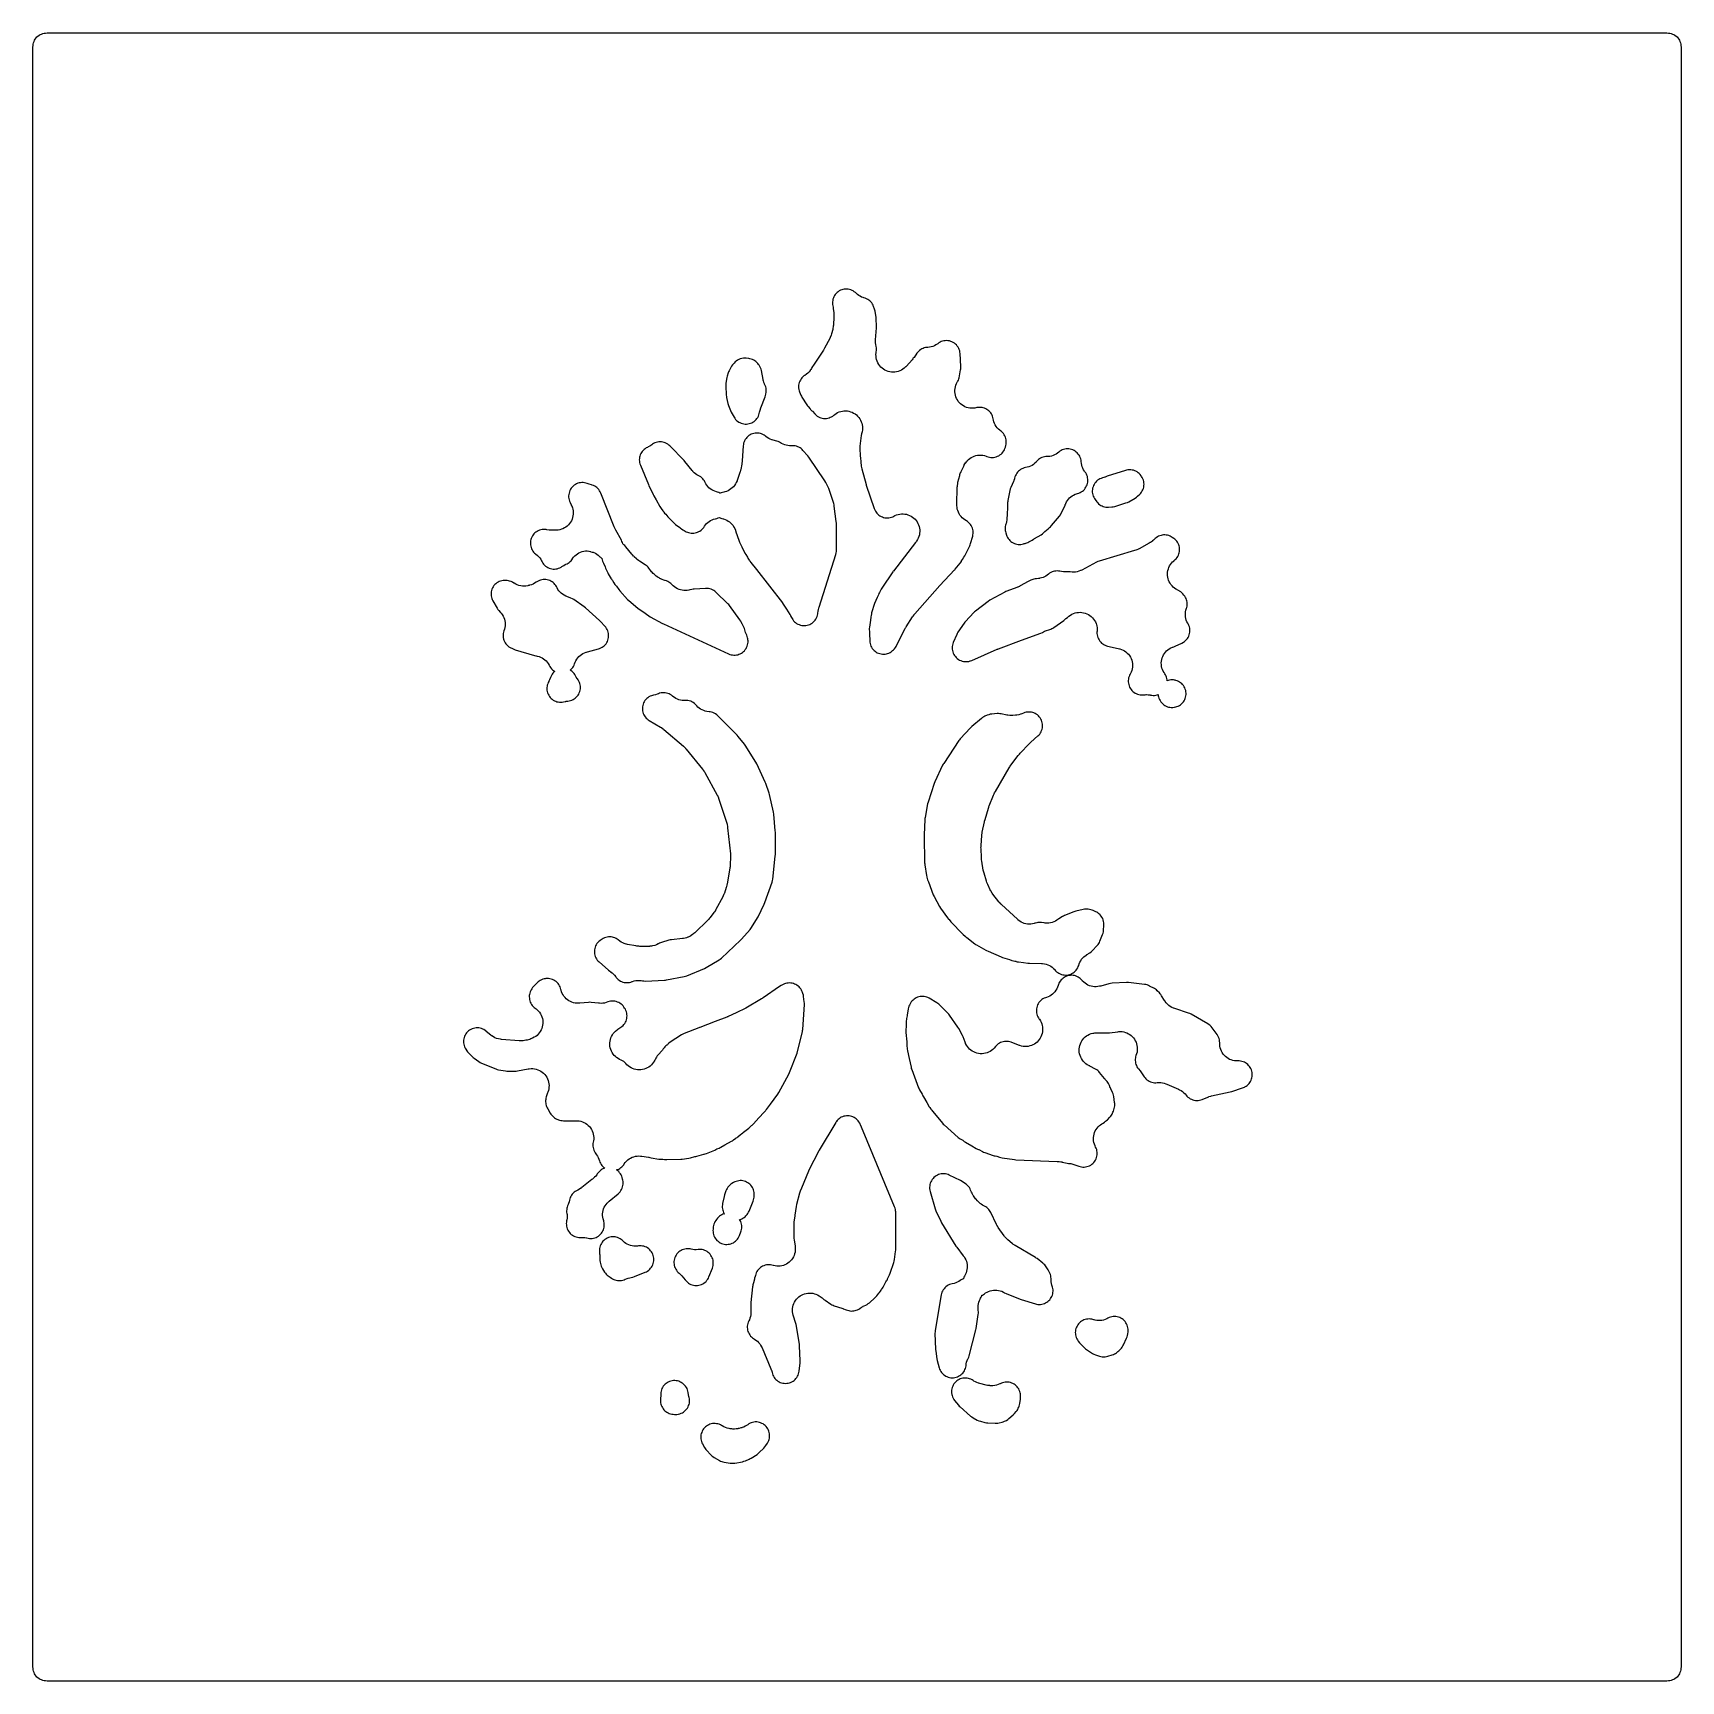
# Model space of a CAD drawing. Header units: millimetres. Extents: x 0 to 300, y 0 to 300.
import ezdxf

# ---------------------------------------------------------------- set-up
doc = ezdxf.new("R2010")
doc.units = ezdxf.units.MM
doc.layers.add('CUT', color=7, linetype='CONTINUOUS')

msp = doc.modelspace()

# ---------------------------------------------------------------- linework, layer by layer
at = {"layer": 'CUT'}
for points in [[(1.6252, -0.0395), (1.3944, 0.0431), (1.1729, 0.1479), (0.9627, 0.2738), (0.7659, 0.4198), (0.5844, 0.5844), (0.4198, 0.7659), (0.2738, 0.9627), (0.1479, 1.1729), (0.0431, 1.3944), (-0.0395, 1.6252), (-0.099, 1.8629), (-0.135, 2.1053), (-0.15, 2.4114), (-0.15, 297.5872), (-0.135, 297.8933), (-0.099, 298.1357), (-0.0395, 298.3734), (0.0431, 298.6041), (0.1479, 298.8256), (0.2738, 299.0358), (0.4198, 299.2326), (0.5844, 299.4142), (0.7659, 299.5787), (0.9627, 299.7247), (1.1729, 299.8507), (1.3944, 299.9554), (1.6252, 300.038), (1.8629, 300.0975), (2.1053, 300.1335), (2.4114, 300.1485), (297.5886, 300.1485), (297.8947, 300.1335), (298.1371, 300.0975), (298.3748, 300.038), (298.6056, 299.9554), (298.8271, 299.8507), (299.0373, 299.7247), (299.2341, 299.5787), (299.4156, 299.4142), (299.5802, 299.2326), (299.7262, 299.0358), (299.8521, 298.8256), (299.9569, 298.6041), (300.0395, 298.3734), (300.099, 298.1357), (300.135, 297.8933), (300.15, 297.5872), (300.15, 297.0119), (300.15, 2.4114), (300.1369, 2.1453), (300.135, 2.1054), (300.135, 2.1053), (300.099, 1.8629), (300.0395, 1.6252), (299.9569, 1.3944), (299.8521, 1.1729), (299.7262, 0.9627), (299.5802, 0.7659), (299.4156, 0.5844), (299.2341, 0.4198), (299.0373, 0.2738), (298.8271, 0.1479), (298.6056, 0.0431), (298.3748, -0.0395), (298.1371, -0.099), (297.8947, -0.135), (297.5886, -0.15), (297.0775, -0.15), (3, -0.15), (2.4114, -0.15), (2.1053, -0.135), (1.8629, -0.099)], [(139.8147, 237.1245), (139.6797, 236.9127), (139.5666, 236.6883), (139.4766, 236.4538), (139.4107, 236.2114), (139.3693, 235.9636), (139.3531, 235.713), (139.3621, 235.4619), (139.3962, 235.213), (139.4552, 234.9689), (139.5383, 234.7318), (139.7677, 234.1701), (139.8634, 233.9631), (139.9776, 233.7657), (140.8554, 232.3968), (140.9702, 232.2325), (141.0979, 232.0779), (141.4587, 231.6753), (141.5471, 231.5619), (141.7773, 231.3053), (141.8754, 231.2102), (142.2882, 230.7494), (142.4204, 230.6127), (142.5627, 230.4864), (142.5695, 230.4807), (142.7685, 230.333), (142.9812, 230.2058), (143.2055, 230.1002), (143.4391, 230.0173), (143.6797, 229.958), (143.9251, 229.9228), (144.1727, 229.912), (144.4202, 229.9259), (144.6651, 229.9642), (144.905, 230.0265), (145.1375, 230.1123), (145.3604, 230.2207), (145.5715, 230.3506), (145.7687, 230.5008), (145.9411, 230.6462), (146.1924, 230.8194), (146.4592, 230.9674), (146.7391, 231.0889), (147.0295, 231.1826), (147.3276, 231.2478), (147.6306, 231.2838), (147.9357, 231.2902), (148.2399, 231.2671), (148.5405, 231.2145), (148.8346, 231.1331), (149.1194, 231.0236), (149.3923, 230.887), (149.6506, 230.7245), (149.8919, 230.5378), (150.1141, 230.3286), (150.3149, 230.0989), (150.4925, 229.8508), (150.6452, 229.5866), (150.7716, 229.3089), (150.8705, 229.0202), (150.941, 228.7233), (150.9823, 228.421), (150.9942, 228.1161), (150.9764, 227.8114), (150.9247, 227.481), (150.9181, 227.4492), (150.877, 227.2719), (150.8346, 227.1075), (150.7768, 226.8098), (150.5167, 224.8347), (150.4959, 224.5645), (150.5045, 224.2936), (150.5952, 223.2409), (150.595, 223.0423), (150.613, 222.7411), (150.7013, 222.009), (150.7718, 221.1901), (150.8022, 220.9616), (150.8534, 220.7369), (151.6408, 217.8967), (151.6487, 217.8686), (151.6502, 217.8635), (151.6875, 217.7458), (153.157, 213.4765), (153.2467, 213.2517), (153.3578, 213.0367), (153.4891, 212.8334), (153.6394, 212.6438), (153.8074, 212.4696), (153.9914, 212.3125), (154.1898, 212.1739), (154.4006, 212.0551), (154.622, 211.9573), (154.8517, 211.8813), (155.0878, 211.8279), (155.3279, 211.7975), (155.5697, 211.7906), (155.8112, 211.807), (156.0499, 211.8467), (156.2837, 211.9093), (156.5103, 211.9942), (156.7276, 212.1006), (156.907, 212.1995), (157.1885, 212.3206), (157.4804, 212.4137), (157.7801, 212.478), (158.0845, 212.5128), (158.3909, 212.5178), (158.6964, 212.4929), (158.998, 212.4384), (159.2928, 212.3549), (159.5781, 212.243), (159.8512, 212.1039), (160.1094, 211.9389), (160.3503, 211.7496), (160.5717, 211.5377), (160.7714, 211.3052), (160.9475, 211.0544), (161.0984, 210.7877), (161.2226, 210.5075), (161.319, 210.2166), (161.3865, 209.9177), (161.4247, 209.6137), (161.4331, 209.3073), (161.4116, 209.0016), (161.3605, 208.6995), (161.2802, 208.4037), (161.1715, 208.1172), (161.0288, 207.8293), (160.8346, 207.5192), (160.7903, 207.4559), (160.6731, 207.2972), (156.6225, 202.108), (156.6007, 202.0797), (156.5968, 202.0745), (156.5096, 201.9521), (154.5245, 198.9767), (154.4273, 198.8187), (154.3421, 198.6538), (154.1843, 198.3186), (154.1221, 198.2223), (154.0009, 198.013), (153.9004, 197.7929), (153.6969, 197.283), (153.179, 196.1829), (153.1063, 196.0121), (153.0464, 195.8364), (152.748, 194.8414), (152.6711, 194.4997), (152.6236, 194.1881), (152.5923, 194.0675), (152.527, 193.7121), (152.4644, 193.1425), (152.27, 191.8666), (152.2454, 191.6303), (152.2434, 191.3927), (152.253, 191.1459), (152.2481, 191.0644), (152.2574, 190.8189), (152.2725, 190.6467), (152.3226, 189.3608), (152.3438, 189.1195), (152.3882, 188.8813), (152.4554, 188.6486), (152.5448, 188.4235), (152.6557, 188.2082), (152.7868, 188.0045), (152.937, 187.8145), (153.1049, 187.6399), (153.2889, 187.4824), (153.4873, 187.3434), (153.6982, 187.2243), (153.9197, 187.1262), (154.1496, 187.0499), (154.3858, 186.9963), (154.6261, 186.9658), (154.8682, 186.9586), (155.1099, 186.975), (155.3488, 187.0146), (155.5828, 187.0772), (155.8097, 187.1621), (156.0272, 187.2686), (156.2335, 187.3956), (156.2944, 187.4418), (156.3008, 187.4458), (156.4981, 187.5968), (156.6794, 187.7666), (156.8429, 187.9535), (156.9871, 188.1558), (157.1105, 188.3713), (158.0657, 190.2505), (158.7925, 191.6278), (158.8604, 191.7508), (158.9081, 191.8335), (158.9805, 191.9538), (160.1026, 193.7415), (160.1884, 193.872), (160.2042, 193.8951), (160.3916, 194.1448), (160.4093, 194.1665), (160.5107, 194.2853), (165.1231, 199.4692), (167.7878, 202.3226), (167.8086, 202.3452), (167.8125, 202.3494), (167.8968, 202.4469), (168.7997, 203.5469), (169.011, 203.8466), (169.0653, 203.9371), (169.1797, 204.1504), (169.2045, 204.2099), (169.4755, 204.607), (169.6467, 204.8982), (170.5337, 206.672), (170.6282, 206.8854), (170.7024, 207.1066), (171.0786, 208.4303), (171.1355, 208.6773), (171.167, 208.9287), (171.173, 209.1821), (171.1532, 209.4347), (171.108, 209.684), (171.0377, 209.9275), (170.9432, 210.1627), (170.8254, 210.387), (170.6854, 210.5983), (170.5248, 210.7943), (170.3452, 210.973), (170.1484, 211.1327), (169.9365, 211.2716), (169.6331, 211.4491), (169.3865, 211.6274), (169.1583, 211.8288), (168.9507, 212.0513), (168.7655, 212.2928), (168.6045, 212.5511), (168.4692, 212.8237), (168.361, 213.1081), (168.2807, 213.4017), (168.2292, 213.7016), (168.2048, 214.0343), (168.2039, 214.0667), (168.2038, 214.2482), (168.2774, 217.3781), (168.2884, 217.5902), (168.2914, 217.6279), (168.3493, 218.0483), (168.3565, 218.0854), (168.4032, 218.2925), (168.7077, 219.485), (168.7567, 219.6592), (168.7662, 219.6901), (168.8891, 220.0304), (168.9015, 220.0602), (168.9751, 220.2255), (169.4379, 221.2008), (169.5367, 221.3944), (169.5553, 221.4284), (169.7858, 221.7968), (169.8082, 221.8284), (169.9356, 221.9974), (170.0516, 222.1352), (170.0738, 222.1601), (170.314, 222.4055), (170.5542, 222.6065), (170.8133, 222.7826), (171.0887, 222.932), (171.3775, 223.0532), (171.677, 223.1452), (171.9841, 223.2069), (172.2958, 223.2377), (172.6091, 223.2373), (172.9207, 223.2058), (173.2277, 223.1435), (173.527, 223.0509), (173.6392, 223.0035), (173.8757, 222.9173), (174.1197, 222.8553), (174.3687, 222.8182), (174.6202, 222.8064), (174.8716, 222.8199), (175.1204, 222.8586), (175.364, 222.9221), (175.6, 223.0098), (175.826, 223.1208), (176.0396, 223.254), (176.2388, 223.408), (176.4215, 223.5812), (176.5858, 223.772), (176.7302, 223.9783), (176.853, 224.198), (176.9531, 224.429), (177.0295, 224.6689), (177.1175, 225.0027), (177.1695, 225.2499), (177.1962, 225.5011), (177.1975, 225.7537), (177.1733, 226.0051), (177.1239, 226.2528), (177.0496, 226.4943), (176.9514, 226.7271), (176.8303, 226.9487), (176.6873, 227.157), (176.5241, 227.3498), (176.3423, 227.5251), (176.1436, 227.6812), (176.0031, 227.7806), (175.7681, 227.9845), (175.5543, 228.2106), (175.364, 228.4568), (175.1989, 228.7205), (175.0607, 228.9993), (174.9507, 229.2904), (174.87, 229.5909), (174.8289, 229.8402), (174.779, 230.0731), (174.7072, 230.3003), (174.6141, 230.5195), (174.5005, 230.7289), (174.3675, 230.9265), (174.2164, 231.1106), (174.0483, 231.2795), (173.865, 231.4316), (173.668, 231.5656), (173.4592, 231.6802), (173.2404, 231.7744), (173.0137, 231.8473), (172.781, 231.8984), (172.5445, 231.9271), (172.3064, 231.9331), (172.0688, 231.9165), (171.8338, 231.8773), (171.4865, 231.8022), (171.1773, 231.7668), (170.8661, 231.7621), (170.5559, 231.7883), (170.2499, 231.8449), (169.951, 231.9316), (169.6621, 232.0474), (169.386, 232.1911), (169.1256, 232.3615), (168.8832, 232.5567), (168.6613, 232.775), (168.4621, 233.0141), (168.2875, 233.2717), (168.1392, 233.5454), (168.0187, 233.8323), (167.9272, 234.1298), (167.8655, 234.4348), (167.8343, 234.7445), (167.8338, 235.0557), (167.8641, 235.3655), (167.9248, 235.6707), (168.0155, 235.9685), (168.1351, 236.2558), (168.326, 236.6107), (168.3247, 236.6115), (168.3793, 236.7115), (168.4667, 236.9115), (168.5364, 237.1185), (168.5877, 237.3307), (168.8657, 238.7484), (168.8969, 238.9515), (168.9113, 239.1564), (168.9089, 239.3617), (168.7841, 241.7162), (168.7584, 241.9649), (168.7081, 242.2097), (168.6335, 242.4482), (168.5355, 242.6782), (168.415, 242.8971), (168.2732, 243.103), (168.1116, 243.2937), (167.9317, 243.4673), (167.7355, 243.622), (167.5247, 243.7564), (167.3016, 243.8691), (167.0684, 243.9589), (166.8273, 244.025), (166.5809, 244.0667), (166.3315, 244.0836), (166.0817, 244.0754), (165.8339, 244.0424), (165.5907, 243.9848), (165.3544, 243.9032), (165.1275, 243.7985), (164.9122, 243.6716), (164.7106, 243.5238), (164.6358, 243.463), (164.3813, 243.2942), (164.1116, 243.151), (163.8293, 243.0346), (163.5371, 242.9461), (163.2376, 242.8863), (162.9053, 242.853), (162.7254, 242.844), (162.4894, 242.8093), (162.2579, 242.7524), (162.0328, 242.6736), (161.8163, 242.5738), (161.6103, 242.4538), (161.4166, 242.3147), (161.237, 242.1578), (161.0733, 241.9845), (160.9268, 241.7964), (160.3911, 241.0365), (160.2631, 240.8654), (160.1728, 240.7518), (160.0353, 240.5883), (159.0147, 239.4433), (158.8871, 239.3071), (158.8638, 239.2834), (158.6113, 239.0514), (158.3611, 238.8636), (158.0934, 238.7016), (157.811, 238.5671), (157.5167, 238.4612), (157.2132, 238.3851), (156.9037, 238.3396), (156.5912, 238.325), (156.2789, 238.3415), (155.9697, 238.389), (155.6667, 238.467), (155.373, 238.5747), (155.0914, 238.7111), (154.8248, 238.8747), (154.5758, 239.064), (154.3468, 239.2772), (154.1401, 239.512), (153.9578, 239.7662), (153.8017, 240.0373), (153.6732, 240.3225), (153.5737, 240.6191), (153.5042, 240.9241), (153.4653, 241.2345), (153.4575, 241.5472), (153.4808, 241.8592), (153.5165, 242.0628), (153.5466, 242.2998), (153.5539, 242.5387), (153.5384, 242.7771), (153.5002, 243.013), (153.4179, 243.4018), (153.384, 243.7065), (153.3795, 244.0426), (153.3806, 244.0752), (153.3916, 244.2578), (153.5752, 246.4328), (153.5802, 246.7821), (153.5123, 248.0009), (153.4789, 248.292), (153.2808, 249.4265), (153.2388, 249.621), (153.1814, 249.8116), (153.0155, 250.2926), (152.9236, 250.5218), (152.8095, 250.7407), (152.6744, 250.9473), (152.5195, 251.1396), (152.3465, 251.3157), (152.1569, 251.4739), (151.9526, 251.6125), (151.7357, 251.7304), (151.5082, 251.8263), (151.2723, 251.8993), (151.1332, 251.9349), (150.8493, 252.0375), (150.5765, 252.1669), (150.3173, 252.3218), (150.0742, 252.5009), (149.8278, 252.7218), (149.8263, 252.7233), (149.8261, 252.7231), (149.7004, 252.847), (149.5123, 252.9996), (149.3102, 253.1333), (149.0962, 253.2469), (148.8722, 253.3391), (148.6403, 253.4093), (148.4027, 253.4567), (148.1616, 253.4808), (147.9194, 253.4815), (147.6782, 253.4588), (147.4403, 253.4128), (147.208, 253.344), (146.9835, 253.253), (146.7688, 253.1408), (146.566, 253.0083), (146.3769, 252.8567), (146.2034, 252.6876), (146.0471, 252.5025), (145.9095, 252.3031), (145.7918, 252.0914), (145.6951, 251.8692), (145.6204, 251.6388), (145.5684, 251.4022), (145.5395, 251.1616), (145.534, 250.9194), (145.552, 250.6778), (145.5933, 250.4391), (145.6498, 250.1861), (145.6555, 250.1532), (145.6825, 249.9682), (145.7804, 249.157), (145.7971, 248.9847), (145.7994, 248.9538), (145.809, 248.6078), (145.8084, 248.5768), (145.8012, 248.4039), (145.7036, 246.8967), (145.6869, 246.7106), (145.6831, 246.6774), (145.622, 246.309), (145.6149, 246.2764), (145.5707, 246.0949), (145.3581, 245.3083), (145.2975, 245.1065), (145.2856, 245.0709), (145.1309, 244.6793), (145.1151, 244.6452), (145.0215, 244.4565), (144.0999, 242.7232), (144.0174, 242.5761), (143.959, 242.4774), (143.87, 242.3341), (142.0844, 239.6011), (141.912, 239.3652), (141.7837, 239.1713), (141.693, 239.002), (141.5908, 238.8456), (141.4866, 238.6943), (141.4673, 238.6677), (141.2559, 238.4044), (141.0404, 238.1843), (140.8044, 237.9863), (140.4752, 237.761), (140.4758, 237.7601), (140.3366, 237.6646), (140.1448, 237.5024), (139.9702, 237.3218)], [(128.2512, 229.3995), (128.4549, 229.2596), (128.6714, 229.1404), (128.8987, 229.0432), (129.1344, 228.9688), (129.3763, 228.9182), (129.622, 228.8917), (129.8692, 228.8895), (130.1153, 228.9118), (130.3581, 228.9583), (130.5951, 229.0285), (130.8239, 229.1218), (131.0425, 229.2372), (131.2486, 229.3736), (131.4402, 229.5297), (131.6155, 229.704), (131.7727, 229.8948), (131.9103, 230.1001), (132.0269, 230.318), (132.1215, 230.5463), (132.193, 230.7829), (132.2408, 231.0254), (132.2462, 231.0618), (132.2791, 231.2264), (132.2865, 231.259), (132.3871, 231.6195), (132.3977, 231.6512), (132.4614, 231.8273), (133.2551, 233.8606), (133.3306, 234.0846), (133.3845, 234.3147), (133.3991, 234.3934), (133.401, 234.4014), (133.4476, 234.6559), (133.4675, 234.9138), (133.4608, 235.1724), (133.4273, 235.4289), (133.3675, 235.6806), (133.2821, 235.9248), (133.1718, 236.1588), (133.1574, 236.1857), (133.0374, 236.4758), (132.9383, 236.8053), (132.9303, 236.8377), (132.8899, 237.0205), (132.5729, 238.6472), (132.5106, 238.8973), (132.4229, 239.1397), (132.3107, 239.3718), (132.1752, 239.5911), (132.0597, 239.7582), (131.9169, 239.9452), (131.7572, 240.1179), (131.582, 240.2748), (131.3928, 240.4146), (131.3798, 240.4233), (131.1742, 240.5469), (130.9577, 240.6502), (130.7323, 240.7323), (130.5, 240.7924), (130.2631, 240.8299), (129.8321, 240.8772), (129.5626, 240.8921), (129.2931, 240.8779), (129.0267, 240.8346), (128.7664, 240.763), (128.716, 240.7461), (128.4662, 240.6473), (128.2284, 240.5223), (128.0054, 240.3724), (127.7998, 240.1995), (127.6139, 240.0056), (127.308, 239.65), (127.1306, 239.4176), (126.9816, 239.166), (126.687, 238.5952), (126.6019, 238.4126), (126.5318, 238.2238), (126.3255, 237.5909), (126.2588, 237.3441), (126.2176, 237.0918), (126.1246, 236.2539), (126.1109, 236.0675), (126.1112, 235.8805), (126.178, 234.17), (126.1981, 233.9367), (126.2399, 233.7062), (126.4872, 232.6327), (126.5407, 232.4374), (126.6097, 232.2471), (127.0951, 231.0612), (127.2438, 230.758), (127.6022, 230.1373), (127.7362, 229.9297), (127.8901, 229.7362), (128.0623, 229.559)], [(111.199, 224.2525), (111.026, 224.0872), (110.8696, 223.9062), (110.7313, 223.7111), (110.6122, 223.5037), (110.5135, 223.2858), (110.436, 223.0595), (110.3806, 222.8268), (110.3476, 222.5899), (110.3374, 222.3509), (110.3501, 222.112), (110.3856, 221.8755), (110.4436, 221.6434), (110.5234, 221.4179), (111.9812, 217.853), (112.0841, 217.6328), (112.5134, 216.819), (112.8583, 216.0619), (112.9939, 215.8051), (113.4217, 215.0974), (114.0713, 213.866), (114.1917, 213.6619), (114.3308, 213.4701), (114.6353, 213.0899), (114.6519, 213.0624), (114.7915, 212.8555), (114.951, 212.6636), (115.1479, 212.4495), (115.5383, 211.9618), (115.6981, 211.7809), (115.8746, 211.6162), (116.053, 211.4651), (116.539, 210.9366), (116.7196, 210.7592), (116.9172, 210.6009), (117.7116, 210.0281), (117.859, 209.9361), (118.0382, 209.7844), (118.2655, 209.6132), (118.5108, 209.4689), (118.8852, 209.2765), (119.1019, 209.1779), (119.3269, 209.1003), (119.5583, 209.0445), (119.794, 209.011), (120.0318, 209), (120.2695, 209.0117), (120.505, 209.0459), (120.7363, 209.1024), (120.9611, 209.1806), (121.1774, 209.2799), (121.3834, 209.3993), (121.577, 209.5377), (121.7566, 209.6939), (121.9205, 209.8665), (122.0673, 210.0538), (122.1956, 210.2543), (122.1977, 210.2581), (122.3762, 210.5083), (122.5782, 210.74), (122.8018, 210.9508), (123.045, 211.1388), (123.3054, 211.3022), (123.5804, 211.4393), (123.8676, 211.549), (124.1641, 211.6301), (124.2404, 211.6431), (124.4815, 211.6967), (124.7162, 211.7738), (124.9389, 211.8723), (124.9513, 211.8645), (125.169, 211.7551), (125.3963, 211.6674), (125.631, 211.6023), (125.6857, 211.59), (125.9775, 211.4934), (126.2585, 211.3688), (126.5259, 211.2173), (126.7773, 211.0405), (127.0103, 210.84), (127.2225, 210.6177), (127.4121, 210.3757), (127.5771, 210.1164), (127.716, 209.8422), (127.8382, 209.5282), (127.8577, 209.4696), (127.8856, 209.3825), (127.8964, 209.3475), (127.9191, 209.2771), (128.4428, 207.7352), (128.5134, 207.5515), (128.5983, 207.3739), (129.0445, 206.5269), (129.5879, 205.3902), (129.7248, 205.1412), (130.0385, 204.6404), (130.1377, 204.4522), (130.2473, 204.2644), (130.3728, 204.0869), (130.4379, 204.0029), (130.4932, 203.9145), (130.656, 203.6846), (131.6971, 202.3769), (136.3963, 196.3087), (136.454, 196.2305), (137.1396, 195.177), (137.7855, 194.1576), (137.8553, 194.0428), (137.9014, 193.964), (137.9671, 193.8468), (138.167, 193.4748), (138.296, 193.261), (138.4458, 193.0611), (138.6147, 192.8772), (138.8011, 192.711), (139.0032, 192.5643), (139.2189, 192.4384), (139.4461, 192.3347), (139.6825, 192.2542), (139.9257, 192.1977), (140.1734, 192.1657), (140.4231, 192.1586), (140.6721, 192.1765), (140.9182, 192.2191), (141.1588, 192.286), (141.3915, 192.3766), (141.614, 192.49), (141.8241, 192.625), (142.0197, 192.7803), (142.1988, 192.9544), (142.3597, 193.1454), (142.5006, 193.3515), (142.6204, 193.5707), (142.7176, 193.8007), (142.7914, 194.0393), (142.8411, 194.284), (142.9334, 194.894), (142.9585, 195.0405), (142.9636, 195.0667), (143.0312, 195.356), (143.0382, 195.3817), (143.0806, 195.5242), (146.1482, 205.1426), (146.2143, 205.3945), (146.2538, 205.6519), (146.2664, 205.912), (146.2471, 210.8218), (146.2271, 211.1273), (145.8695, 213.9395), (145.8295, 214.1686), (145.7683, 214.3931), (144.99, 216.8008), (144.8578, 217.1286), (144.3297, 218.2105), (144.1517, 218.5175), (141.207, 222.857), (141.0174, 223.1021), (140.1565, 224.0833), (139.9924, 224.2533), (139.8131, 224.407), (139.6201, 224.5432), (139.415, 224.6605), (139.1998, 224.7579), (138.9764, 224.8346), (138.7467, 224.8899), (138.5129, 224.9232), (138.2769, 224.9344), (138.041, 224.9232), (138.0229, 224.9214), (137.7204, 224.9219), (137.4194, 224.9514), (137.1227, 225.0097), (136.8329, 225.0962), (136.5527, 225.2102), (136.259, 225.364), (136.2312, 225.3803), (136.0524, 225.4911), (136.0517, 225.4901), (135.8558, 225.6039), (135.6153, 225.7114), (135.3648, 225.7931), (134.6973, 225.9724), (134.5237, 226.0235), (134.493, 226.0334), (134.1816, 226.1502), (133.9092, 226.2837), (133.6509, 226.4427), (133.3859, 226.6435), (133.3843, 226.6449), (133.3832, 226.6436), (133.2684, 226.7395), (133.0667, 226.877), (132.8527, 226.9941), (132.6282, 227.0899), (132.3954, 227.1633), (132.1566, 227.2136), (131.914, 227.2404), (131.67, 227.2435), (131.4268, 227.2227), (131.1868, 227.1783), (130.9523, 227.1108), (130.7255, 227.0206), (130.5085, 226.9088), (130.3035, 226.7764), (130.1124, 226.6246), (129.937, 226.4549), (129.779, 226.2689), (129.6398, 226.0684), (129.5209, 225.8553), (129.4233, 225.6316), (129.348, 225.3994), (129.2957, 225.1611), (129.2669, 224.9187), (129.0759, 222.1743), (129.0535, 221.9498), (129.0337, 221.798), (128.9978, 221.5753), (128.8152, 220.625), (128.7861, 220.4874), (128.7804, 220.4628), (128.7068, 220.1914), (128.6993, 220.1673), (128.6549, 220.0338), (128.2179, 218.798), (128.1996, 218.7444), (128.1956, 218.7321), (128.1941, 218.7284), (128.1514, 218.6015), (128.1353, 218.5567), (128.005, 218.2426), (127.8584, 217.9691), (127.6856, 217.7114), (127.4882, 217.4719), (127.2682, 217.2531), (127.0277, 217.0571), (126.7691, 216.8857), (126.4948, 216.7406), (126.2075, 216.6233), (125.9101, 216.5348), (125.7081, 216.4959), (125.4714, 216.4382), (125.2415, 216.3577), (125.0619, 216.2745), (125.0201, 216.3001), (124.7979, 216.4079), (124.566, 216.4933), (124.4041, 216.5353), (124.4043, 216.5362), (124.4023, 216.5367), (124.0777, 216.6382), (123.7921, 216.7596), (123.5199, 216.9085), (123.2637, 217.0835), (123.0259, 217.283), (122.809, 217.5048), (122.615, 217.747), (122.4459, 218.0071), (122.261, 218.3639), (122.2602, 218.3635), (122.1837, 218.5111), (122.049, 218.7182), (121.8945, 218.9109), (121.7217, 219.0875), (121.5323, 219.2462), (121.3282, 219.3853), (121.1824, 219.4649), (121.1829, 219.4658), (120.8333, 219.6564), (120.579, 219.8293), (120.3428, 220.0261), (120.1062, 220.2661), (120.0843, 220.2906), (119.9655, 220.4302), (118.657, 222.047), (118.4961, 222.2273), (115.8789, 224.8885), (115.6979, 225.0552), (115.5015, 225.2034), (115.2914, 225.3315), (115.0697, 225.4383), (114.8387, 225.5228), (114.6004, 225.5842), (114.3573, 225.6219), (114.1116, 225.6355), (113.8658, 225.6249), (113.6222, 225.5902), (113.3832, 225.5316), (113.1511, 225.4499), (112.9282, 225.3458), (112.7166, 225.2203), (112.5878, 225.1256), (112.5873, 225.1264), (112.2515, 224.8805), (111.9742, 224.7181), (111.8008, 224.6392), (111.5882, 224.5297), (111.3869, 224.4004)], [(176.9851, 209.9841), (176.9813, 209.7489), (176.9996, 209.5144), (177.0398, 209.2826), (177.1017, 209.0557), (177.227, 208.6686), (177.3131, 208.4413), (177.4208, 208.2233), (177.5492, 208.0169), (177.697, 207.8239), (177.8629, 207.6461), (178.0453, 207.4854), (178.2424, 207.3431), (178.4525, 207.2206), (178.6734, 207.1191), (178.9031, 207.0395), (179.1395, 206.9826), (179.3803, 206.949), (179.6232, 206.9389), (179.8659, 206.9525), (180.1062, 206.9895), (180.3418, 207.0498), (180.4615, 207.0931), (180.5036, 207.1047), (180.5173, 207.1074), (180.5486, 207.117), (180.6145, 207.135), (180.6423, 207.1456), (180.7558, 207.1803), (181.1074, 207.3073), (181.3382, 207.404), (181.5581, 207.5232), (181.6916, 207.6045), (181.9265, 207.72), (182.1808, 207.8861), (182.2944, 207.9705), (182.3714, 208.0183), (183.5431, 208.7316), (183.7797, 208.895), (183.9959, 209.0844), (184.2286, 209.3132), (184.822, 209.7949), (185.0109, 209.9649), (185.1044, 210.068), (185.2468, 210.1875), (185.4484, 210.4018), (186.8806, 212.1165), (187.0619, 212.3626), (187.2117, 212.629), (187.8419, 213.9296), (187.9299, 214.1337), (187.9572, 214.2057), (188.0252, 214.3731), (188.0381, 214.4027), (188.1851, 214.7004), (188.3447, 214.9578), (188.5284, 215.1987), (188.7343, 215.4208), (188.9607, 215.622), (189.2054, 215.8006), (189.4661, 215.9548), (189.7405, 216.0831), (190.0259, 216.1845), (190.1693, 216.2204), (190.4078, 216.2928), (190.6379, 216.3886), (190.8573, 216.5069), (191.0638, 216.6464), (191.2555, 216.8058), (191.4303, 216.9834), (191.5865, 217.1776), (191.7226, 217.3864), (191.8373, 217.6077), (191.9294, 217.8393), (191.9979, 218.079), (192.0422, 218.3242), (192.0619, 218.5727), (192.0568, 218.8219), (192.0268, 219.0693), (191.9724, 219.3126), (191.894, 219.5492), (191.7925, 219.7768), (191.6688, 219.9932), (191.5242, 220.1962), (191.4424, 220.2996), (191.2775, 220.5556), (191.1382, 220.8264), (191.0257, 221.1094), (190.9411, 221.402), (190.8852, 221.7013), (190.8523, 222.0762), (190.8186, 222.3205), (190.761, 222.5603), (190.68, 222.7932), (190.5765, 223.017), (190.4515, 223.2296), (190.3061, 223.4288), (190.1418, 223.6127), (189.9602, 223.7795), (189.763, 223.9276), (189.5522, 224.0556), (189.3298, 224.1622), (189.098, 224.2463), (188.8591, 224.3072), (188.6153, 224.3443), (188.369, 224.3572), (188.1227, 224.3457), (187.8787, 224.31), (187.6393, 224.2505), (187.4071, 224.1677), (187.1841, 224.0623), (186.9726, 223.9356), (186.7745, 223.7886), (186.5305, 223.588), (186.2732, 223.4159), (186.0003, 223.27), (185.7143, 223.1516), (185.4181, 223.0619), (185.1145, 223.0017), (184.8065, 222.9717), (184.6456, 222.9719), (184.3997, 222.9601), (184.1561, 222.9241), (183.9172, 222.8644), (183.6854, 222.7815), (183.4628, 222.6761), (183.2517, 222.5494), (183.0541, 222.4025), (182.8719, 222.2369), (182.7068, 222.0541), (182.6248, 221.9538), (182.4022, 221.7312), (182.1584, 221.532), (181.896, 221.3581), (181.6174, 221.2114), (181.3256, 221.0932), (181.0235, 221.0048), (180.6983, 220.9442), (180.4623, 220.8882), (180.2329, 220.8096), (180.0122, 220.7092), (179.8023, 220.5879), (179.6051, 220.4468), (179.4225, 220.2872), (179.2562, 220.1107), (179.1078, 219.919), (178.9786, 219.7138), (178.87, 219.497), (178.7828, 219.2707), (178.718, 219.037), (178.6909, 218.9168), (178.5834, 218.5934), (178.5714, 218.5625), (178.5, 218.3914), (178.021, 217.3182), (177.921, 217.0552), (177.8511, 216.7827), (177.4939, 214.9705), (177.4648, 214.7875), (177.4494, 214.6028), (177.3966, 213.4642), (177.3479, 212.6933), (177.3435, 212.483), (177.3459, 212.3717), (177.3125, 211.6528), (177.2993, 211.4666), (177.296, 211.4332), (177.246, 211.093), (177.1696, 210.7886), (177.128, 210.673), (177.0588, 210.4482), (177.011, 210.2178)], [(194.0338, 214.348), (194.2253, 214.1974), (194.4305, 214.0662), (194.6475, 213.9555), (194.8742, 213.8665), (195.1085, 213.8), (195.3482, 213.7566), (195.591, 213.7368), (195.8345, 213.7406), (196.4114, 213.7779), (196.7013, 213.8137), (196.985, 213.8831), (199.0035, 214.5039), (199.2651, 214.6007), (199.5143, 214.7259), (200.6696, 215.3899), (200.9152, 215.551), (201.1403, 215.7398), (201.5206, 216.0989), (201.6961, 216.2824), (201.8522, 216.4828), (201.9871, 216.698), (202.0995, 216.9258), (202.1881, 217.1638), (202.2522, 217.4096), (202.291, 217.6606), (202.3042, 217.9143), (202.2915, 218.168), (202.2531, 218.4191), (202.1895, 218.665), (202.1012, 218.9031), (201.9893, 219.1311), (201.8548, 219.3466), (201.7642, 219.4765), (201.612, 219.673), (201.4411, 219.8535), (201.2531, 220.0161), (201.0499, 220.1593), (200.8335, 220.2816), (200.606, 220.3817), (200.3697, 220.4588), (200.1269, 220.512), (199.88, 220.5409), (199.6314, 220.5451), (199.3837, 220.5246), (199.3312, 220.5176), (199.1162, 220.4793), (198.9053, 220.4224), (195.5953, 219.3726), (195.3654, 219.287), (195.339, 219.2757), (195.1976, 219.219), (195.1441, 219.202), (194.9576, 219.1323), (194.729, 219.0714), (194.4946, 218.9963), (194.2687, 218.8986), (194.0536, 218.7791), (193.8512, 218.6391), (193.6635, 218.4798), (193.4925, 218.3028), (193.3397, 218.1099), (193.2065, 217.9029), (193.0944, 217.6838), (193.0044, 217.4548), (192.9373, 217.218), (192.8938, 216.9758), (192.8744, 216.7304), (192.8791, 216.4844), (192.9081, 216.2399), (192.9609, 215.9996), (193.0371, 215.7656), (193.136, 215.5402), (193.2565, 215.3256), (193.3975, 215.1239), (193.51, 214.9789), (193.5594, 214.9007), (193.6993, 214.7013), (193.8579, 214.5165)], [(92.5199, 203.9526), (92.6155, 203.7556), (92.7474, 203.5418), (92.9, 203.3423), (93.0718, 203.1592), (93.2612, 202.9942), (93.4661, 202.849), (93.6846, 202.7252), (93.9144, 202.6239), (94.1533, 202.5461), (94.3987, 202.4928), (94.6482, 202.4643), (94.8993, 202.461), (95.1495, 202.4829), (95.3963, 202.5297), (95.6371, 202.6012), (95.8695, 202.6964), (96.0911, 202.8144), (96.2269, 202.9053), (96.2277, 202.9042), (96.5634, 203.1292), (96.8386, 203.2764), (96.9727, 203.3318), (97.1794, 203.4285), (97.3764, 203.5436), (97.5621, 203.6763), (97.7349, 203.8253), (97.8935, 203.9894), (98.0364, 204.1673), (98.1625, 204.3575), (98.1705, 204.3709), (98.3577, 204.6227), (98.5691, 204.8545), (98.8026, 205.0641), (99.0558, 205.2494), (99.3262, 205.4085), (99.6111, 205.54), (99.9076, 205.6423), (100.2129, 205.7146), (100.5239, 205.7561), (100.8375, 205.7665), (101.1505, 205.7455), (101.1858, 205.7396), (101.2188, 205.7246), (101.4511, 205.6452), (101.5201, 205.6254), (101.759, 205.5692), (101.9307, 205.5463), (102.0555, 205.4984), (102.3358, 205.3574), (102.6006, 205.1892), (102.8474, 204.9954), (103.1403, 204.7138), (103.1416, 204.7151), (103.2417, 204.6185), (103.4308, 204.4686), (103.4783, 204.4378), (103.4856, 204.3982), (103.5547, 204.1587), (103.6474, 203.9273), (103.715, 203.7802), (103.8161, 203.545), (104.0994, 202.8639), (104.2003, 202.6502), (104.2024, 202.6462), (104.512, 201.9259), (104.5913, 201.7588), (104.6827, 201.5979), (105.2303, 200.7127), (105.2482, 200.679), (105.4114, 200.4134), (105.4444, 200.3665), (105.7137, 199.9313), (105.8997, 199.6697), (106.1637, 199.3449), (106.6047, 198.7184), (106.8051, 198.4693), (108.2033, 196.9422), (108.4179, 196.7342), (110.0633, 195.3204), (110.3073, 195.1355), (110.9482, 194.7088), (112.081, 193.9178), (112.3027, 193.7797), (114.5388, 192.5434), (114.5707, 192.526), (114.5765, 192.5229), (114.714, 192.4548), (126.6076, 187.0127), (126.8318, 186.923), (127.0635, 186.8553), (127.3007, 186.8103), (127.5411, 186.7883), (127.7825, 186.7897), (128.0227, 186.8143), (128.2593, 186.862), (128.4903, 186.9323), (128.7134, 187.0245), (128.9266, 187.1379), (129.1278, 187.2712), (129.3153, 187.4234), (129.4872, 187.5929), (129.6419, 187.7782), (129.778, 187.9776), (129.8943, 188.1892), (129.9897, 188.411), (130.0631, 188.6409), (130.1141, 188.8769), (130.1421, 189.1167), (130.1468, 189.3581), (130.1282, 189.5988), (130.1106, 189.7381), (130.0715, 189.964), (130.0119, 190.1854), (129.9323, 190.4004), (129.7091, 190.9273), (129.5844, 191.3717), (129.492, 191.641), (129.3695, 191.8981), (129.1198, 192.3537), (129.0715, 192.4325), (128.9501, 192.7192), (128.8196, 192.983), (128.659, 193.2296), (126.7469, 195.8182), (126.6177, 195.9787), (126.4758, 196.1281), (124.298, 198.2385), (124.1027, 198.4091), (123.8907, 198.5585), (123.6644, 198.6852), (123.4262, 198.7877), (123.1786, 198.865), (122.9244, 198.9163), (122.6662, 198.9409), (122.4069, 198.9386), (120.3571, 198.8143), (120.1282, 198.7898), (119.9026, 198.7443), (119.548, 198.6558), (119.3758, 198.617), (119.3448, 198.6108), (119.024, 198.5622), (118.7285, 198.5454), (118.4327, 198.5566), (118.1392, 198.5955), (117.8507, 198.6619), (117.5697, 198.755), (117.2987, 198.8742), (117.0153, 199.0322), (117.0127, 199.0338), (116.7408, 199.2198), (116.5216, 199.399), (116.3163, 199.5974), (116.2971, 199.6175), (116.2755, 199.6412), (116.1045, 199.811), (115.918, 199.9636), (115.7177, 200.0975), (115.5054, 200.2116), (115.2831, 200.3046), (115.0529, 200.3758), (114.9816, 200.3942), (114.8249, 200.4381), (114.7971, 200.4466), (114.5149, 200.546), (114.2424, 200.6694), (114.2165, 200.6826), (114.0729, 200.7592), (113.9227, 200.8437), (113.7505, 200.9467), (113.7203, 200.9659), (113.3937, 201.1986), (113.3657, 201.2209), (113.2122, 201.3501), (113.0247, 201.5166), (112.8829, 201.6493), (112.8582, 201.6736), (112.5962, 201.96), (112.5741, 201.9868), (112.4545, 202.1398), (112.0852, 202.6386), (111.9399, 202.817), (111.7788, 202.9813), (111.6032, 203.1301), (111.4148, 203.2622), (110.3652, 203.9277), (110.235, 204.014), (110.2121, 204.03), (109.9631, 204.2186), (109.9415, 204.2364), (109.8231, 204.3384), (109.4159, 204.7041), (109.3067, 204.8061), (109.2875, 204.8248), (109.0819, 205.0415), (109.0642, 205.0616), (108.968, 205.1759), (107.8634, 206.5428), (107.6972, 206.7287), (107.5134, 206.897), (107.3298, 207.0342), (107.3275, 207.0474), (107.2633, 207.28), (107.177, 207.5054), (107.0694, 207.7214), (106.0408, 209.558), (105.9258, 209.7804), (105.8529, 209.9339), (105.753, 210.1635), (103.3199, 216.3093), (103.2183, 216.5331), (103.0951, 216.7459), (102.9517, 216.9455), (102.7894, 217.1301), (102.6098, 217.2979), (102.4145, 217.4472), (102.2055, 217.5766), (101.9848, 217.6849), (101.7545, 217.771), (101.6152, 217.8079), (101.6156, 217.8095), (101.2056, 217.9196), (100.8464, 218.0575), (100.6095, 218.1351), (100.3661, 218.1888), (100.1186, 218.218), (99.8694, 218.2223), (99.621, 218.2019), (99.3759, 218.1568), (99.1364, 218.0875), (98.9051, 217.9947), (98.6842, 217.8793), (98.4758, 217.7426), (98.2821, 217.5857), (98.105, 217.4104), (97.9462, 217.2182), (97.8073, 217.0113), (97.6898, 216.7915), (97.5947, 216.5611), (97.523, 216.3224), (97.4754, 216.0777), (97.4525, 215.8295), (97.4544, 215.5803), (97.481, 215.3325), (97.5322, 215.0886), (97.6075, 214.851), (97.706, 214.622), (97.9323, 214.1611), (98.0087, 213.9953), (98.0217, 213.9654), (98.1395, 213.6511), (98.2187, 213.3554), (98.2687, 213.0533), (98.2891, 212.7478), (98.2798, 212.4418), (98.2407, 212.1381), (98.1722, 211.8397), (98.0751, 211.5493), (97.9502, 211.2698), (97.7987, 211.0038), (97.622, 210.7537), (97.4219, 210.522), (97.2001, 210.3108), (96.9589, 210.1223), (96.7005, 209.958), (96.4274, 209.8197), (96.1421, 209.7086), (95.8473, 209.6257), (95.5459, 209.572), (95.2114, 209.5454), (95.1788, 209.5444), (94.9962, 209.5433), (94.1516, 209.5587), (93.9387, 209.5686), (93.9008, 209.5715), (93.4783, 209.6275), (93.4761, 209.628), (93.4758, 209.6266), (93.3467, 209.6524), (93.1052, 209.6767), (92.8626, 209.6774), (92.621, 209.6545), (92.3828, 209.6084), (92.1501, 209.5394), (91.9253, 209.4481), (91.7103, 209.3355), (91.5073, 209.2026), (91.3181, 209.0506), (91.1446, 208.881), (90.9883, 208.6954), (90.8507, 208.4955), (90.7332, 208.2831), (90.6368, 208.0605), (90.5625, 207.8295), (90.5109, 207.5923), (90.4825, 207.3513), (90.4777, 207.1087), (90.4963, 206.8668), (90.5384, 206.6278), (90.6034, 206.394), (90.6908, 206.1676), (90.7997, 205.9508), (90.9291, 205.7455), (91.0778, 205.5538), (91.2444, 205.3773), (91.4274, 205.2179), (91.7572, 204.9575), (91.9814, 204.7402), (92.1837, 204.5005), (92.3612, 204.2418)], [(182.6977, 200.7021), (182.468, 200.6632), (182.2428, 200.603), (181.6535, 200.4158), (181.4122, 200.3251), (181.1814, 200.2101), (179.7242, 199.3873), (179.587, 199.3136), (179.5622, 199.3009), (179.2793, 199.1709), (179.2535, 199.1603), (179.1082, 199.1042), (177.2745, 198.4392), (177.0933, 198.3654), (176.9184, 198.2776), (174.1978, 196.7756), (173.8924, 196.5767), (171.5855, 194.8219), (171.4193, 194.6837), (171.2656, 194.5316), (169.7655, 192.9132), (169.6419, 192.7693), (169.5296, 192.6165), (168.4002, 190.9502), (168.2756, 190.746), (168.1711, 190.5309), (167.5501, 189.0795), (167.4639, 188.8466), (167.4012, 188.6063), (167.3627, 188.361), (167.3486, 188.1131), (167.3593, 187.865), (167.3945, 187.6191), (167.4539, 187.378), (167.537, 187.144), (167.6428, 186.9193), (167.7705, 186.7063), (167.9186, 186.507), (168.0858, 186.3234), (168.2703, 186.1572), (168.4705, 186.0102), (168.6842, 185.8838), (168.9094, 185.7792), (169.1439, 185.6974), (169.3854, 185.6393), (169.6314, 185.6055), (169.8796, 185.5963), (170.1274, 185.6117), (170.3725, 185.6516), (170.6125, 185.7156), (170.6863, 185.7393), (170.9237, 185.829), (175.5563, 187.8539), (175.644, 187.8909), (175.704, 187.9153), (175.7927, 187.9501), (179.9702, 189.5286), (183.5155, 190.8077), (183.7731, 190.9173), (184.19, 191.123), (185.2976, 191.5415), (185.4917, 191.6243), (185.6781, 191.7232), (185.8555, 191.8375), (187.664, 193.1138), (187.8675, 193.2738), (188.0763, 193.4563), (188.3298, 193.6358), (188.4564, 193.7317), (188.4576, 193.7326), (188.4764, 193.748), (188.5476, 193.8066), (188.6242, 193.8685), (188.9064, 194.0735), (189.1743, 194.2296), (189.4584, 194.3594), (189.754, 194.4603), (190.0582, 194.5314), (190.3679, 194.5719), (190.6802, 194.5816), (190.9918, 194.5602), (191.2998, 194.508), (191.6011, 194.4255), (191.8927, 194.3135), (192.1718, 194.1731), (192.4355, 194.0058), (192.6814, 193.8131), (192.9069, 193.5969), (193.1099, 193.3595), (193.2883, 193.103), (193.4404, 192.8302), (193.5646, 192.5436), (193.6474, 192.2849), (193.6731, 192.184), (193.6985, 192.0652), (193.7373, 191.8115), (193.7541, 191.5066), (193.7403, 191.1787), (193.722, 190.9754), (193.7245, 190.7267), (193.7517, 190.4796), (193.8032, 190.2364), (193.8787, 189.9994), (193.9774, 189.7712), (194.0982, 189.5539), (194.24, 189.3496), (194.4014, 189.1605), (194.5808, 188.9883), (194.7764, 188.8348), (194.9863, 188.7015), (195.056, 188.6664), (195.2127, 188.5872), (195.4343, 188.5005), (195.6632, 188.4352), (197.5744, 187.9874), (197.8536, 187.9385), (197.9037, 187.9326), (198.1917, 187.8381), (198.4781, 187.7112), (198.7506, 187.5564), (199.0062, 187.3753), (199.2426, 187.1696), (199.4574, 186.9415), (199.6483, 186.6931), (199.8136, 186.4269), (199.9516, 186.1456), (200.0609, 185.8519), (200.1405, 185.5489), (200.1895, 185.2394), (200.2074, 184.9266), (200.1942, 184.6136), (200.1498, 184.3034), (200.0748, 183.9992), (199.9699, 183.7039), (199.8361, 183.4206), (199.779, 183.3254), (199.6622, 183.107), (199.5675, 182.8781), (199.496, 182.641), (199.4483, 182.3979), (199.4249, 182.1514), (199.4259, 181.9037), (199.4515, 181.6573), (199.5014, 181.4147), (199.575, 181.1782), (199.6716, 180.9502), (199.7903, 180.7328), (199.93, 180.5282), (200.0892, 180.3385), (200.2664, 180.1655), (200.4599, 180.0108), (200.6677, 179.876), (200.8879, 179.7625), (201.1181, 179.6713), (201.3563, 179.6034), (201.6001, 179.5593), (201.847, 179.5396), (202.0946, 179.5444), (202.5124, 179.5733), (202.7005, 179.5815), (202.7341, 179.5822), (203.08, 179.5713), (203.3929, 179.5298), (203.4693, 179.5117), (203.7073, 179.4674), (203.9485, 179.4464), (204.1906, 179.4488), (204.4313, 179.4746), (204.6684, 179.5236), (204.8806, 179.5893), (204.9006, 179.3955), (204.9487, 179.1584), (205.0194, 178.9272), (205.1121, 178.7038), (205.226, 178.4905), (205.36, 178.2891), (205.3802, 178.2617), (205.536, 178.0708), (205.7099, 177.8962), (205.9002, 177.7396), (206.1049, 177.6024), (206.3221, 177.4861), (206.5498, 177.3917), (206.7856, 177.3202), (207.0273, 177.2723), (207.2725, 177.2484), (207.5189, 177.2487), (207.7641, 177.2733), (207.8315, 177.2835), (208.0705, 177.3314), (208.3036, 177.4024), (208.5288, 177.4958), (208.7438, 177.6107), (208.9465, 177.7459), (209.1352, 177.9003), (209.3079, 178.0723), (209.463, 178.2603), (209.5991, 178.4625), (209.7149, 178.6769), (209.8092, 178.9017), (209.8812, 179.1346), (209.9302, 179.3733), (209.9557, 179.6157), (209.9574, 179.8595), (209.9355, 180.1022), (209.8899, 180.3417), (209.8213, 180.5755), (209.7303, 180.8016), (209.6176, 181.0178), (209.4844, 181.2219), (209.332, 181.4121), (209.1618, 181.5866), (208.9755, 181.7437), (208.7747, 181.8818), (208.5614, 181.9998), (208.3376, 182.0964), (208.1055, 182.1708), (207.9558, 182.2031), (207.9561, 182.2044), (207.9006, 182.2165), (207.8714, 182.2213), (207.8672, 182.2222), (207.8352, 182.2275), (207.8351, 182.2273), (207.662, 182.2561), (207.4207, 182.2725), (207.179, 182.2655), (206.9391, 182.2352), (206.7032, 182.1819), (206.5355, 182.1264), (206.5223, 182.2799), (206.4782, 182.5179), (206.4113, 182.7506), (206.3223, 182.9758), (206.2118, 183.1912), (206.0811, 183.395), (205.9421, 183.59), (205.7882, 183.8587), (205.6613, 184.1412), (205.5629, 184.4348), (205.4939, 184.7367), (205.4548, 185.0438), (205.4462, 185.3534), (205.468, 185.6622), (205.5202, 185.9675), (205.602, 186.2661), (205.7129, 186.5552), (205.8517, 186.8321), (206.017, 187.0939), (206.2072, 187.3382), (206.4206, 187.5626), (206.655, 187.765), (206.9081, 187.9433), (207.1776, 188.0958), (207.488, 188.2332), (207.5188, 188.245), (207.7217, 188.3174), (207.7214, 188.3184), (207.9447, 188.4057), (209.1782, 188.9669), (209.4799, 189.1301), (209.4931, 189.1385), (209.6942, 189.2801), (209.8804, 189.4407), (210.0499, 189.6189), (210.2011, 189.8129), (210.3324, 190.0208), (210.4428, 190.2406), (210.531, 190.4702), (210.5962, 190.7073), (210.6378, 190.9497), (210.6553, 191.195), (210.6487, 191.4409), (210.618, 191.6849), (210.5634, 191.9247), (210.4856, 192.158), (210.3851, 192.3825), (210.2632, 192.596), (210.2561, 192.6071), (210.1186, 192.8765), (210.0076, 193.158), (209.9241, 193.4488), (209.869, 193.7462), (209.8427, 194.0476), (209.8455, 194.3502), (209.8774, 194.651), (209.938, 194.9474), (210.053, 195.3219), (210.0513, 195.3224), (210.0931, 195.4584), (210.1412, 195.6933), (210.1666, 195.9316), (210.1691, 196.1713), (210.1486, 196.4102), (210.1053, 196.646), (210.0397, 196.8765), (209.9522, 197.0997), (209.8438, 197.3135), (209.7154, 197.5159), (209.5682, 197.7051), (209.3556, 197.953), (209.178, 198.1396), (208.9822, 198.3069), (208.7702, 198.4532), (208.6887, 198.5034), (208.4638, 198.6266), (208.4402, 198.6381), (208.3153, 198.7019), (208.2491, 198.742), (208.0976, 198.8236), (207.8471, 198.9916), (207.6137, 199.1827), (207.3998, 199.3954), (207.2072, 199.6275), (207.0377, 199.8771), (206.893, 200.1417), (206.7742, 200.419), (206.6826, 200.7063), (206.6189, 201.0012), (206.5837, 201.3007), (206.5774, 201.6023), (206.6, 201.9031), (206.6514, 202.2003), (206.7309, 202.4913), (206.838, 202.7733), (206.9716, 203.0437), (207.1305, 203.3001), (207.3133, 203.5401), (207.5181, 203.7615), (207.7649, 203.9815), (207.7899, 204.0017), (207.8142, 204.0204), (208.0024, 204.1808), (208.1739, 204.3589), (208.3269, 204.5532), (208.4599, 204.7616), (208.5718, 204.9821), (208.6613, 205.2126), (208.7276, 205.4508), (208.77, 205.6944), (208.7882, 205.941), (208.7819, 206.1882), (208.7513, 206.4335), (208.6965, 206.6746), (208.6183, 206.9092), (208.5172, 207.1348), (208.3943, 207.3494), (208.2508, 207.5508), (208.0882, 207.737), (207.9079, 207.9062), (207.7118, 208.0568), (207.4556, 208.2342), (207.2523, 208.3609), (207.0378, 208.4676), (206.8141, 208.5533), (206.5832, 208.6172), (206.3472, 208.6587), (206.1084, 208.6774), (205.8688, 208.6732), (205.6308, 208.646), (205.3965, 208.5962), (205.168, 208.5242), (204.9474, 208.4307), (204.7368, 208.3165), (204.5381, 208.1826), (204.3532, 208.0303), (204.0171, 207.7255), (203.8509, 207.5834), (203.8205, 207.5589), (203.4647, 207.3049), (203.4318, 207.2841), (203.2433, 207.1731), (201.401, 206.1587), (201.22, 206.0654), (201.1873, 206.0496), (200.8117, 205.8931), (200.7775, 205.881), (200.5839, 205.8183), (194.1323, 203.92), (193.8942, 203.8367), (193.6657, 203.7298), (190.9527, 202.2895), (190.783, 202.2049), (190.7524, 202.1906), (190.4297, 202.0591), (190.1248, 201.9695), (189.8123, 201.9111), (189.4956, 201.8846), (189.1778, 201.8902), (188.8318, 201.9315), (188.7623, 201.9434), (188.7403, 201.9474), (188.4882, 201.9808), (188.234, 201.9883), (187.8917, 201.981), (187.6906, 201.9822), (187.6547, 201.9833), (187.2864, 202.0151), (186.9728, 202.0765), (186.731, 202.1117), (186.4868, 202.1231), (186.2428, 202.1106), (186.0011, 202.0744), (185.7641, 202.0147), (185.534, 201.9322), (185.3131, 201.8275), (185.1035, 201.7019), (184.9072, 201.5563), (184.6724, 201.3638), (184.4265, 201.1983), (184.1662, 201.0566), (183.8936, 200.9401), (183.6113, 200.8498), (183.294, 200.7804), (183.2628, 200.7751), (183.0879, 200.7496)], [(85.8166, 193.0369), (85.8634, 192.7323), (85.8802, 192.4247), (85.8668, 192.1169), (85.8234, 191.8119), (85.7503, 191.5126), (85.6413, 191.2019), (85.5702, 190.9615), (85.5236, 190.7151), (85.5019, 190.4653), (85.5053, 190.2146), (85.5339, 189.9655), (85.5872, 189.7204), (85.6648, 189.482), (85.766, 189.2526), (85.8895, 189.0344), (86.0344, 188.8297), (86.199, 188.6405), (86.3817, 188.4688), (86.5807, 188.3163), (86.794, 188.1844), (87.2013, 187.96), (87.4459, 187.8421), (87.7018, 187.7514), (91.2079, 186.7196), (91.4963, 186.653), (91.536, 186.6463), (91.7152, 186.6115), (91.747, 186.6045), (92.0708, 186.5165), (92.357, 186.408), (92.6313, 186.2722), (92.891, 186.1103), (93.1339, 185.9239), (93.3574, 185.7149), (93.5596, 185.485), (93.7384, 185.2367), (93.8923, 184.9721), (93.9108, 184.9317), (94.0254, 184.7111), (94.1614, 184.5029), (94.3174, 184.3092), (94.4919, 184.132), (94.6831, 183.9731), (94.8891, 183.8338), (94.922, 183.8161), (94.7496, 183.6629), (94.5823, 183.4815), (94.4336, 183.2846), (94.3051, 183.0739), (94.198, 182.8516), (94.1346, 182.678), (94.1345, 182.6781), (93.9987, 182.3057), (93.8664, 182.0297), (93.8516, 182.0052), (93.7361, 181.7915), (93.6418, 181.5675), (93.5697, 181.3355), (93.5205, 181.0975), (93.4946, 180.8559), (93.4923, 180.6129), (93.5136, 180.3709), (93.5582, 180.132), (93.6259, 179.8986), (93.7159, 179.6729), (93.8274, 179.457), (93.9593, 179.2529), (94.1104, 179.0626), (94.2793, 178.8879), (94.4644, 178.7304), (94.6638, 178.5916), (94.8758, 178.4728), (95.0983, 178.3752), (95.3293, 178.2996), (95.5664, 178.2469), (95.8076, 178.2173), (96.0506, 178.2114), (96.2929, 178.229), (96.5324, 178.2701), (96.9395, 178.3605), (96.9729, 178.3662), (97.1609, 178.3932), (97.1784, 178.3952), (97.3405, 178.4106), (97.5817, 178.4455), (97.8184, 178.5036), (98.0483, 178.5845), (98.2692, 178.6875), (98.4791, 178.8114), (98.6759, 178.9552), (98.8577, 179.1175), (99.0229, 179.2967), (99.1699, 179.4911), (99.2972, 179.6989), (99.4037, 179.9182), (99.4883, 180.1467), (99.5502, 180.3824), (99.589, 180.6231), (99.6041, 180.8663), (99.5954, 181.1099), (99.5631, 181.3515), (99.5074, 181.5888), (99.4288, 181.8195), (99.3282, 182.0415), (99.2064, 182.2526), (99.0647, 182.4508), (99.0229, 182.5036), (98.8544, 182.7665), (98.729, 183.0128), (98.6064, 183.2269), (98.4632, 183.4279), (98.301, 183.6138), (98.1212, 183.7828), (97.9256, 183.9333), (97.7606, 184.036), (97.8865, 184.1419), (98.0599, 184.3201), (98.2148, 184.5147), (98.3496, 184.7236), (98.4629, 184.945), (98.5537, 185.1765), (98.6551, 185.4782), (98.7834, 185.7629), (98.9393, 186.0335), (99.1213, 186.2873), (99.3275, 186.5218), (99.556, 186.7347), (99.8045, 186.9238), (100.0705, 187.0874), (100.3515, 187.2238), (100.6727, 187.342), (100.7045, 187.3519), (100.8836, 187.403), (102.8745, 187.9183), (103.1093, 187.9916), (103.3358, 188.0876), (103.5518, 188.2054), (103.7551, 188.3439), (103.9439, 188.5017), (104.1162, 188.6772), (104.2704, 188.8689), (104.4051, 189.0747), (104.5189, 189.2929), (104.6106, 189.5211), (104.6796, 189.7573), (104.7249, 189.9991), (104.7463, 190.2441), (104.7435, 190.4901), (104.7165, 190.7346), (104.6656, 190.9753), (104.5913, 191.2099), (104.4944, 191.4359), (104.3756, 191.6514), (104.2363, 191.8541), (104.0777, 192.0422), (103.2648, 192.9153), (103.1033, 193.0737), (100.5304, 195.3788), (100.2978, 195.5635), (98.3985, 196.8957), (98.138, 197.0556), (97.86, 197.1825), (97.1389, 197.4597), (96.9669, 197.5308), (96.9365, 197.5442), (96.6309, 197.698), (96.3674, 197.8653), (96.1218, 198.0578), (95.8965, 198.2737), (95.6937, 198.5109), (95.5155, 198.767), (95.3634, 199.0396), (95.3518, 199.0664), (95.245, 199.2831), (95.1178, 199.4884), (94.9714, 199.6806), (94.8071, 199.8576), (94.6266, 200.0181), (94.4313, 200.1603), (94.2233, 200.283), (94.0044, 200.3851), (93.7766, 200.4656), (93.5422, 200.5237), (93.3032, 200.5589), (93.062, 200.5709), (92.8207, 200.5596), (92.5817, 200.525), (92.347, 200.4676), (92.1191, 200.3877), (91.8999, 200.2863), (91.6915, 200.1641), (91.5507, 200.0621), (91.5506, 200.0622), (91.5489, 200.061), (91.2604, 199.8739), (90.9815, 199.7302), (90.6897, 199.6151), (90.3507, 199.5191), (90.3214, 199.512), (90.2738, 199.4997), (90.2349, 199.4897), (90.2046, 199.4817), (90.2007, 199.4807), (90.0616, 199.4459), (90.0199, 199.4363), (89.6752, 199.3754), (89.3568, 199.352), (89.0376, 199.361), (88.7209, 199.4024), (88.4101, 199.4756), (88.1083, 199.58), (87.8187, 199.7145), (87.5177, 199.8933), (87.4803, 199.9182), (87.2371, 200.0609), (86.9793, 200.1753), (86.7104, 200.26), (86.5281, 200.3062), (86.4937, 200.3158), (86.254, 200.3701), (86.0101, 200.4005), (85.7644, 200.4069), (85.5193, 200.3891), (85.2771, 200.3474), (85.0402, 200.282), (84.8108, 200.1937), (84.5912, 200.0833), (84.3835, 199.9519), (84.1898, 199.8008), (84.0118, 199.6313), (83.8513, 199.4452), (83.7098, 199.2442), (83.5888, 199.0303), (83.4894, 198.8056), (83.4125, 198.5721), (83.3588, 198.3323), (83.3291, 198.0884), (83.3233, 197.8427), (83.3418, 197.5976), (83.3842, 197.3555), (83.4502, 197.1188), (83.5391, 196.8896), (83.6501, 196.6704), (84.4106, 195.335), (84.5617, 195.1011), (84.7379, 194.8854), (84.9983, 194.6006), (85.1189, 194.4619), (85.1398, 194.4367), (85.3422, 194.1663), (85.5019, 193.9028), (85.6349, 193.6249), (85.7402, 193.3353)], [(106.0375, 128.1388), (106.122, 128.0242), (106.2875, 127.841), (106.4702, 127.675), (106.6684, 127.5279), (106.8801, 127.401), (107.1033, 127.2956), (107.3358, 127.2127), (107.5754, 127.1531), (107.8196, 127.1175), (108.0662, 127.1061), (108.3127, 127.1191), (108.5567, 127.1564), (108.7959, 127.2175), (109.0278, 127.3019), (109.0902, 127.3282), (109.3861, 127.4197), (109.6896, 127.4816), (109.9976, 127.5134), (110.3074, 127.5147), (110.6453, 127.4828), (110.678, 127.4781), (110.8905, 127.442), (110.8907, 127.4435), (111.1459, 127.4092), (111.4413, 127.4047), (114.9032, 127.5563), (115.0883, 127.5713), (115.2718, 127.6), (118.4968, 128.2282), (118.7412, 128.2887), (118.9781, 128.3734), (122.1988, 129.7117), (122.4972, 129.8597), (124.8589, 131.2343), (125.0946, 131.39), (125.3113, 131.5713), (128.7826, 134.8263), (128.9546, 135.0044), (130.5142, 136.788), (130.6467, 136.9531), (130.7647, 137.1288), (131.8566, 138.9133), (131.9702, 139.1202), (133.0985, 141.4283), (133.2125, 141.7013), (134.5187, 145.4382), (134.5962, 145.7072), (134.643, 145.9831), (135.1124, 150.1459), (135.1281, 150.4265), (135.1273, 154.5448), (135.1181, 154.7584), (134.8569, 157.7967), (134.7995, 158.1557), (134.0316, 161.4168), (133.9667, 161.6438), (133.3817, 163.3757), (133.2878, 163.6131), (131.7557, 166.9725), (131.5888, 167.2797), (129.631, 170.3488), (129.473, 170.5693), (128.343, 171.977), (128.169, 172.172), (124.632, 175.7404), (124.4378, 175.9169), (124.2261, 176.072), (123.9993, 176.204), (123.7599, 176.3116), (123.5105, 176.3934), (123.254, 176.4487), (123.0616, 176.4694), (123.0616, 176.47), (122.664, 176.5114), (122.3616, 176.5733), (122.0667, 176.6646), (121.7822, 176.7844), (121.5108, 176.9314), (121.2551, 177.1044), (121.0176, 177.3016), (120.8006, 177.5212), (120.7282, 177.6104), (120.555, 177.8027), (120.3629, 177.976), (120.1539, 178.1286), (119.9302, 178.2587), (119.6943, 178.3651), (119.4486, 178.4464), (119.1959, 178.5019), (118.9387, 178.5311), (118.6799, 178.5334), (118.474, 178.5246), (118.1662, 178.5417), (117.8614, 178.5889), (117.5628, 178.6657), (117.2731, 178.7713), (116.9952, 178.9048), (116.7317, 179.0649), (116.4614, 179.2678), (116.4297, 179.2941), (116.3926, 179.3261), (116.1949, 179.4798), (115.9828, 179.613), (115.7584, 179.7242), (115.524, 179.8125), (115.282, 179.8769), (115.0348, 179.9167), (114.7848, 179.9316), (114.5345, 179.9214), (114.2866, 179.8862), (114.0434, 179.8264), (113.8074, 179.7426), (113.5617, 179.6412), (113.2765, 179.554), (112.898, 179.4766), (112.8985, 179.4741), (112.7636, 179.4463), (112.5286, 179.3731), (112.302, 179.2771), (112.0859, 179.1594), (111.8824, 179.0209), (111.6935, 178.8631), (111.5211, 178.6876), (111.3667, 178.4959), (111.232, 178.2899), (111.1181, 178.0717), (111.0263, 177.8434), (110.9573, 177.6072), (110.9119, 177.3653), (110.8905, 177.1201), (110.8934, 176.874), (110.9204, 176.6294), (110.9713, 176.3886), (111.0457, 176.154), (111.1427, 175.9279), (111.2615, 175.7123), (111.401, 175.5095), (111.5597, 175.3214), (111.7361, 175.1499), (111.9286, 174.9965), (112.1352, 174.8627), (114.2156, 173.657), (114.3618, 173.5677), (114.3876, 173.5512), (114.667, 173.3531), (114.6912, 173.3342), (114.8239, 173.2258), (118.3746, 170.186), (118.5012, 170.0726), (118.5233, 170.0518), (118.7603, 169.8085), (118.7805, 169.7858), (118.8905, 169.6563), (121.8637, 165.9911), (121.9651, 165.8602), (121.9828, 165.8364), (122.1678, 165.562), (122.1833, 165.5368), (122.2665, 165.3937), (124.5344, 161.2905), (124.6191, 161.1282), (124.6335, 161.0989), (124.7784, 160.7629), (124.7899, 160.7323), (124.8499, 160.5594), (126.2622, 156.1456), (126.3153, 155.9639), (126.324, 155.9313), (126.4024, 155.5612), (126.4077, 155.5278), (126.4328, 155.3403), (126.9474, 150.5856), (126.9601, 150.443), (126.9619, 150.4174), (126.9709, 150.1312), (126.9707, 150.1055), (126.967, 149.9624), (126.9073, 148.6347), (126.8889, 148.3965), (126.8713, 148.2352), (126.8379, 147.9987), (126.3243, 145.0497), (126.2976, 144.9119), (126.2924, 144.8872), (126.2237, 144.6151), (126.2166, 144.5909), (126.1747, 144.457), (125.8275, 143.4171), (125.7729, 143.2644), (125.7625, 143.2373), (125.6337, 142.9398), (125.621, 142.9137), (125.5471, 142.7694), (124.2757, 140.4151), (124.2031, 140.2868), (124.1897, 140.2641), (124.0297, 140.0166), (124.0145, 139.995), (123.9274, 139.8762), (123.2282, 138.9611), (123.1419, 138.8523), (123.1261, 138.8331), (122.9416, 138.6255), (122.9244, 138.6075), (122.8265, 138.509), (120.441, 136.1946), (120.2936, 136.059), (120.2666, 136.0355), (119.9766, 135.8088), (119.6641, 135.6144), (119.6327, 135.5971), (119.4547, 135.5053), (119.3804, 135.4694), (119.2328, 135.4021), (119.2061, 135.3906), (118.9273, 135.2846), (118.6654, 135.2103), (118.3724, 135.1539), (118.3437, 135.1497), (118.1827, 135.1294), (116.1728, 134.9207), (115.9533, 134.888), (115.7375, 134.836), (114.4007, 134.45), (114.1981, 134.382), (114.002, 134.2969), (113.8139, 134.1954), (113.7928, 134.1828), (113.7626, 134.1658), (113.4421, 134.0071), (113.1364, 133.8935), (112.7902, 133.8042), (112.7562, 133.7973), (112.5646, 133.7636), (112.4181, 133.7417), (112.2664, 133.7221), (112.2392, 133.7192), (111.9341, 133.6988), (111.9068, 133.6981), (111.7538, 133.6972), (110.4223, 133.7167), (110.2622, 133.7225), (110.2335, 133.7242), (109.9147, 133.7562), (109.8864, 133.7603), (109.7283, 133.7865), (108.1557, 134.0818), (107.9704, 134.1215), (107.9376, 134.1294), (107.6036, 134.2279), (107.3096, 134.3479), (107.0292, 134.4971), (106.7653, 134.6737), (106.5095, 134.8852), (106.3145, 135.031), (106.1063, 135.1572), (105.8868, 135.2625), (105.658, 135.3459), (105.4223, 135.4067), (105.1817, 135.4443), (104.9386, 135.4583), (104.6953, 135.4486), (104.4541, 135.4153), (104.2173, 135.3587), (103.9872, 135.2793), (103.7658, 135.1779), (103.5554, 135.0554), (103.3578, 134.913), (103.2302, 134.8113), (103.1329, 134.7369), (102.9452, 134.5784), (102.774, 134.4022), (102.6209, 134.21), (102.4874, 134.0037), (102.3748, 133.7854), (102.2842, 133.557), (102.2164, 133.3208), (102.1722, 133.0792), (102.1518, 132.8343), (102.1557, 132.5886), (102.1836, 132.3445), (102.2353, 132.1044), (102.3104, 131.8704), (102.408, 131.645), (102.5273, 131.4302), (102.6672, 131.2282), (102.8261, 131.0408), (103.0027, 130.87), (104.6939, 129.388), (104.9526, 129.1895), (104.9587, 129.1855), (104.9986, 129.1594), (105.073, 129.1116), (105.1001, 129.0934), (105.369, 128.8918), (105.5952, 128.685), (105.8003, 128.4571), (106.0358, 128.1375)], [(176.2441, 176.0756), (176.0065, 176.1137), (175.7664, 176.1289), (175.5259, 176.1208), (174.5504, 176.0412), (174.269, 176.002), (173.9938, 175.9311), (173.7285, 175.8295), (173.2893, 175.6319), (173.0819, 175.5268), (172.8851, 175.4028), (172.7008, 175.2612), (170.9182, 173.7543), (170.6954, 173.5411), (168.8116, 171.5008), (168.6861, 171.354), (168.5724, 171.198), (165.7958, 167.0605), (165.6943, 166.8958), (165.6058, 166.7237), (164.1858, 163.6776), (164.0784, 163.407), (162.955, 160.0137), (162.8734, 159.7005), (162.3949, 157.2145), (162.3662, 157.027), (162.3517, 156.8378), (162.2447, 154.0478), (162.2438, 154.0211), (162.2437, 154.0167), (162.2431, 153.9058), (162.3259, 148.9566), (162.336, 148.7703), (162.3599, 148.5852), (162.6922, 146.6026), (162.7209, 146.3786), (162.7349, 146.3002), (162.7912, 146.0565), (162.8715, 145.8197), (163.0151, 145.457), (163.9011, 143.1188), (164.0399, 142.8155), (165.0405, 140.9653), (165.2199, 140.6811), (166.4878, 138.9433), (166.7019, 138.6877), (166.7929, 138.5926), (167.1055, 138.1778), (167.3235, 137.9255), (169.0497, 136.178), (169.2935, 135.9615), (169.3689, 135.9029), (169.6958, 135.5616), (169.8363, 135.4259), (169.987, 135.3016), (171.4419, 134.1939), (171.6023, 134.0815), (171.771, 133.9819), (173.5051, 133.0482), (173.6129, 132.9828), (173.9156, 132.8262), (176.2575, 131.8105), (176.5388, 131.708), (177.7598, 131.3444), (178.2383, 131.1598), (178.4968, 131.0758), (178.763, 131.0204), (178.9369, 130.994), (178.9865, 130.9792), (179.1924, 130.9273), (179.4019, 130.8931), (180.3505, 130.7792), (181.1337, 130.6602), (181.4569, 130.6323), (183.6038, 130.5873), (183.7895, 130.5788), (183.8227, 130.5765), (184.1619, 130.5355), (184.4661, 130.4677), (184.7621, 130.3701), (185.0471, 130.2437), (185.3181, 130.0897), (185.5725, 129.9096), (185.8078, 129.7052), (186.0218, 129.4786), (186.0368, 129.4591), (186.1982, 129.2702), (186.3776, 129.0982), (186.5731, 128.9449), (186.7829, 128.8118), (187.0049, 128.7002), (187.2369, 128.6111), (187.4765, 128.5455), (187.7215, 128.504), (187.9694, 128.4871), (188.2177, 128.4948), (188.4641, 128.5271), (188.706, 128.5838), (188.9411, 128.6641), (189.1671, 128.7675), (189.3817, 128.8927), (189.5828, 129.0386), (189.7684, 129.2038), (189.9367, 129.3865), (190.0861, 129.5851), (190.215, 129.7975), (190.3221, 130.0217), (190.4065, 130.2554), (190.4986, 130.5563), (190.6164, 130.8393), (190.7612, 131.1096), (190.9317, 131.3645), (191.1261, 131.6016), (191.3428, 131.8186), (191.5795, 132.0134), (191.8586, 132.2007), (191.8865, 132.2176), (192.0454, 132.3082), (192.202, 132.3924), (192.4324, 132.5329), (192.6463, 132.6974), (192.8413, 132.8841), (193.7673, 133.8718), (193.9187, 134.0492), (194.0529, 134.2399), (194.1688, 134.4423), (194.2653, 134.6546), (194.7618, 135.8979), (194.8442, 136.1394), (194.9015, 136.388), (194.9333, 136.6411), (194.9973, 137.5096), (195.0033, 137.7561), (194.985, 138.002), (194.9426, 138.2449), (194.9387, 138.2621), (194.8651, 138.5215), (194.764, 138.7716), (194.6365, 139.0092), (194.4842, 139.2318), (194.3089, 139.4367), (194.2535, 139.4946), (194.0855, 139.6551), (193.9033, 139.7992), (193.7085, 139.9259), (193.5027, 140.0339), (193.0546, 140.2432), (192.8379, 140.3322), (192.6139, 140.4006), (192.3845, 140.4478), (192.1516, 140.4732), (191.9169, 140.4878), (191.6833, 140.4913), (191.4503, 140.4731), (191.2201, 140.4331), (189.8989, 140.1398), (189.6929, 140.0847), (189.4923, 140.0123), (187.7886, 139.3136), (187.6164, 139.2353), (187.4507, 139.1442), (186.7884, 138.7468), (186.6187, 138.6354), (186.4625, 138.5234), (186.4352, 138.5049), (186.1451, 138.3279), (185.8658, 138.1933), (185.5747, 138.0869), (185.2745, 138.0096), (184.9681, 137.9623), (184.6586, 137.9454), (184.3191, 137.9603), (184.2862, 137.9634), (184.1026, 137.9852), (183.6353, 138.0523), (183.4133, 138.0741), (183.1903, 138.076), (182.968, 138.0581), (182.7481, 138.0204), (182.5325, 137.9633), (182.371, 137.9127), (182.3283, 137.9002), (182.0009, 137.8216), (181.6967, 137.7794), (181.3898, 137.767), (181.0831, 137.7847), (180.7797, 137.8322), (180.4823, 137.909), (180.1938, 138.0145), (179.917, 138.1477), (179.6546, 138.3072), (179.3853, 138.5092), (179.3601, 138.5301), (179.222, 138.6505), (176.3129, 141.3146), (176.2006, 141.4218), (176.1809, 141.4414), (175.9702, 141.6692), (175.9522, 141.6904), (175.854, 141.8106), (174.7537, 143.2174), (174.6225, 143.3958), (174.6001, 143.4283), (174.3704, 143.8067), (174.3519, 143.8415), (174.2542, 144.0403), (173.8224, 144.9883), (173.7273, 145.2166), (173.6679, 145.3737), (173.5881, 145.6078), (173.1528, 147.0378), (173.0937, 147.2553), (173.058, 147.4041), (173.0121, 147.6248), (172.7309, 149.2128), (172.695, 149.4657), (172.6765, 149.6381), (172.6578, 149.8929), (172.5948, 151.5111), (172.5925, 151.7251), (172.5952, 151.8703), (172.6052, 152.084), (172.7425, 153.9071), (172.7685, 154.148), (172.7914, 154.3108), (172.8329, 154.5495), (173.2183, 156.4088), (173.2555, 156.57), (173.2831, 156.6789), (173.3273, 156.8382), (173.9476, 158.8972), (174.0016, 159.0625), (174.0409, 159.174), (174.1026, 159.3366), (174.8925, 161.2838), (175.0013, 161.5268), (175.0809, 161.689), (175.2067, 161.9237), (177.7085, 166.2187), (177.831, 166.4148), (177.9182, 166.5454), (178.0526, 166.7336), (179.3898, 168.4896), (179.5225, 168.654), (179.6157, 168.7631), (179.7574, 168.9198), (181.38, 170.615), (181.4858, 170.7212), (181.5591, 170.792), (181.6691, 170.8939), (182.9705, 172.0523), (183.1431, 172.2215), (183.2985, 172.4066), (183.4353, 172.6058), (183.5522, 172.8173), (183.6481, 173.0391), (183.7222, 173.2691), (183.7738, 173.5052), (183.8023, 173.7451), (183.8075, 173.9867), (183.7893, 174.2277), (183.748, 174.4658), (183.6839, 174.6988), (183.5975, 174.9245), (183.4898, 175.1409), (183.3617, 175.3458), (183.2144, 175.5374), (183.0494, 175.7138), (182.868, 175.8735), (182.6721, 176.015), (182.4634, 176.1369), (182.2439, 176.238), (182.0157, 176.3175), (181.7809, 176.3746), (181.5417, 176.4088), (181.3003, 176.4197), (181.0589, 176.4072), (180.8199, 176.3715), (180.5855, 176.3129), (180.3578, 176.2319), (180.0304, 176.0973), (179.8482, 176.0279), (179.8154, 176.0164), (179.4715, 175.9152), (179.119, 175.8504), (179.0845, 175.8458), (178.8905, 175.8256), (178.3671, 175.7847), (178.1891, 175.7751), (178.1572, 175.7741), (177.8296, 175.7797), (177.5039, 175.8164), (177.4724, 175.8215), (177.2971, 175.854)], [(81.5694, 118.7411), (81.3296, 118.8076), (81.0844, 118.8499), (80.8362, 118.8677), (80.5874, 118.8607), (80.3406, 118.8289), (80.0982, 118.7729), (79.8625, 118.693), (79.636, 118.59), (79.4208, 118.4651), (79.2191, 118.3193), (79.0329, 118.1543), (78.864, 117.9715), (78.7141, 117.7729), (78.5847, 117.5604), (78.4771, 117.336), (78.3923, 117.1021), (78.3312, 116.8608), (78.2943, 116.6147), (78.2822, 116.3662), (78.2947, 116.1177), (78.332, 115.8716), (78.3935, 115.6305), (78.4787, 115.3967), (78.5866, 115.1725), (78.7164, 114.9602), (78.9076, 114.6796), (79.0368, 114.5066), (79.1805, 114.3454), (79.8863, 113.6191), (80.0487, 113.4663), (80.224, 113.3285), (81.0873, 112.7105), (81.3379, 112.5527), (81.6053, 112.4257), (84.1755, 111.3864), (84.4194, 111.3021), (84.6707, 111.2434), (85.952, 111.0133), (86.1726, 110.9837), (86.3951, 110.9739), (87.6864, 110.9745), (87.9194, 110.9855), (88.1503, 111.0182), (90.0652, 111.3808), (90.2485, 111.4108), (90.2814, 111.4154), (90.6216, 111.4454), (90.9332, 111.4419), (91.2428, 111.4077), (91.5476, 111.3429), (91.8444, 111.2483), (92.1305, 111.1248), (92.4029, 110.9736), (92.659, 110.7962), (92.8963, 110.5944), (93.1125, 110.37), (93.3054, 110.1253), (93.4731, 109.8628), (93.6141, 109.5849), (93.7268, 109.2945), (93.8103, 108.9943), (93.8636, 108.6873), (93.8863, 108.3766), (93.8782, 108.0651), (93.8393, 107.756), (93.7699, 107.4523), (93.6614, 107.1285), (93.6215, 107.0266), (93.6121, 107.0026), (93.5648, 106.8711), (93.3793, 106.3057), (93.3156, 106.0749), (93.2743, 105.8391), (93.2558, 105.6004), (93.2602, 105.361), (93.2874, 105.1231), (93.3108, 104.9798), (93.3607, 104.7455), (93.4329, 104.517), (93.5265, 104.2965), (93.6409, 104.086), (94.0924, 103.3419), (94.2281, 103.141), (94.3825, 102.9542), (94.5543, 102.7833), (94.7186, 102.635), (94.8967, 102.4885), (95.0876, 102.359), (95.2895, 102.2477), (95.5009, 102.1555), (95.6049, 102.1157), (95.82, 102.0444), (96.0407, 101.9929), (96.2651, 101.9616), (96.4915, 101.9508), (98.7964, 101.9449), (98.9827, 101.9397), (99.0159, 101.938), (99.3566, 101.9031), (99.6627, 101.8407), (99.9611, 101.7481), (100.2488, 101.6264), (100.523, 101.4768), (100.7811, 101.3007), (101.0204, 101.0998), (101.2386, 100.8762), (101.4335, 100.632), (101.6032, 100.3697), (101.7461, 100.0919), (101.8606, 99.8013), (101.9458, 99.5007), (102.0008, 99.1931), (102.0249, 98.8817), (102.018, 98.5693), (101.9802, 98.2592), (101.9288, 98.0302), (101.8863, 97.7841), (101.8687, 97.5349), (101.8759, 97.2852), (101.9081, 97.0374), (101.9648, 96.7942), (102.0455, 96.5578), (102.1494, 96.3306), (102.2755, 96.1149), (102.4224, 95.9129), (102.5456, 95.7602), (102.7112, 95.5093), (102.852, 95.2438), (102.9668, 94.9661), (103.0652, 94.6441), (103.1469, 94.4166), (103.2503, 94.198), (103.3742, 93.9905), (103.5176, 93.7959), (103.6791, 93.6161), (103.8573, 93.4526), (104.049, 93.3082), (104.0442, 93.307), (103.8094, 93.2198), (103.5844, 93.1096), (103.3716, 92.9774), (103.173, 92.8246), (102.9908, 92.6526), (102.8267, 92.4633), (102.6824, 92.2586), (102.5812, 92.0987), (102.3971, 91.8611), (102.1912, 91.6423), (101.9436, 91.425), (101.9137, 91.4012), (101.8008, 91.3148), (101.7802, 91.2997), (101.6934, 91.2328), (99.8725, 89.7654), (99.7273, 89.6541), (99.7008, 89.6349), (99.4196, 89.4504), (99.1479, 89.3078), (99.1126, 89.2935), (98.8875, 89.1889), (98.6739, 89.0624), (98.4738, 88.9154), (98.2894, 88.7492), (98.1223, 88.5656), (97.9742, 88.3663), (97.8467, 88.1533), (97.7409, 87.9288), (97.6579, 87.6948), (97.5985, 87.4537), (97.5484, 87.1959), (97.4493, 86.8659), (97.438, 86.8344), (97.3708, 86.6594), (97.2777, 86.4342), (97.1986, 86.214), (97.1403, 85.9874), (97.1036, 85.7563), (97.0885, 85.5228), (97.0954, 85.289), (97.1241, 85.0568), (97.1622, 84.835), (97.1842, 84.5248), (97.1755, 84.214), (97.1361, 83.9055), (97.0946, 83.7251), (97.0507, 83.4775), (97.0319, 83.2268), (97.0383, 82.9754), (97.07, 82.726), (97.1266, 82.481), (97.2075, 82.2429), (97.3118, 82.0142), (97.4387, 81.7971), (97.5867, 81.5938), (97.7544, 81.4064), (97.94, 81.2369), (98.1418, 81.0868), (98.3576, 80.9577), (98.5852, 80.851), (98.8225, 80.7677), (99.0669, 80.7087), (99.316, 80.6745), (99.5673, 80.6654), (99.7272, 80.6758), (99.7273, 80.6743), (99.7294, 80.6745), (100.0733, 80.6797), (100.3858, 80.6532), (100.6942, 80.5957), (100.7576, 80.5772), (100.9993, 80.5195), (101.2455, 80.4861), (101.4938, 80.4772), (101.7418, 80.4931), (101.9869, 80.5335), (102.2269, 80.598), (102.4592, 80.686), (102.6817, 80.7967), (102.8921, 80.9288), (103.0883, 81.0813), (103.2684, 81.2524), (103.4306, 81.4406), (103.5734, 81.6439), (103.6953, 81.8604), (103.7951, 82.088), (103.8718, 82.3243), (103.9246, 82.5671), (103.9532, 82.8139), (103.957, 83.0623), (103.9362, 83.3099), (103.8909, 83.5542), (103.8463, 83.7079), (103.8477, 83.7083), (103.7369, 84.0881), (103.6802, 84.3883), (103.6529, 84.6926), (103.6552, 84.9982), (103.6872, 85.302), (103.7486, 85.6013), (103.8386, 85.8932), (103.9566, 86.1751), (104.1014, 86.4441), (104.2716, 86.6978), (104.4656, 86.9338), (104.7024, 87.1707), (104.7265, 87.1926), (104.8643, 87.3117), (106.4837, 88.6438), (106.6691, 88.8126), (106.8366, 88.9991), (106.9847, 89.2015), (107.1117, 89.4176), (107.2164, 89.6455), (107.2978, 89.8826), (107.355, 90.1267), (107.3875, 90.3753), (107.3949, 90.626), (107.3772, 90.8761), (107.3345, 91.1231), (107.2847, 91.3022), (107.2848, 91.3022), (107.2036, 91.5938), (107.1243, 91.8315), (107.0216, 92.06), (106.8966, 92.2771), (106.7504, 92.4806), (106.5847, 92.6685), (106.4009, 92.8388), (106.2011, 92.9899), (106.2002, 92.9904), (106.3605, 93.0439), (106.5814, 93.1421), (106.7917, 93.2612), (106.9896, 93.4001), (107.1731, 93.5574), (107.3406, 93.7318), (107.4905, 93.9214), (107.5825, 94.0645), (107.5828, 94.0643), (107.584, 94.0661), (107.7839, 94.3443), (107.9905, 94.5788), (108.2194, 94.7916), (108.4682, 94.9806), (108.7347, 95.144), (109.016, 95.2801), (109.3094, 95.3877), (109.6121, 95.4656), (109.921, 95.513), (110.2331, 95.5296), (110.5753, 95.5137), (110.6084, 95.5105), (110.7934, 95.488), (112.032, 95.3061), (112.0435, 95.3011), (112.281, 95.2241), (112.5249, 95.1711), (113.8747, 94.9481), (114.1105, 94.9206), (114.3479, 94.9155), (114.6395, 94.9232), (114.911, 94.8833), (115.1282, 94.861), (115.3466, 94.8578), (117.8953, 94.9315), (118.165, 94.954), (119.356, 95.1185), (119.6774, 95.1846), (120.4646, 95.4013), (120.465, 95.4014), (120.6524, 95.4332), (120.8368, 95.4793), (122.1094, 95.8489), (122.1794, 95.8733), (122.33, 95.9147), (122.5676, 95.9931), (123.8143, 96.4748), (124.0726, 96.5919), (124.4618, 96.7956), (124.8768, 96.9653), (125.0495, 97.0436), (125.2157, 97.1349), (125.9466, 97.5728), (127.1334, 98.194), (127.3263, 98.3062), (127.5084, 98.4352), (127.9205, 98.7555), (127.9955, 98.8005), (128.1554, 98.9048), (128.3069, 99.021), (128.7784, 99.4122), (128.9719, 99.5488), (129.2224, 99.751), (129.3392, 99.8584), (130.2647, 100.5779), (130.5347, 100.8213), (130.7606, 101.0568), (130.8829, 101.1583), (131.1294, 101.3929), (132.1403, 102.4956), (133.1, 103.4964), (133.3012, 103.7342), (133.4105, 103.8811), (133.5018, 103.9807), (133.7056, 104.2343), (134.2367, 104.9913), (135.5611, 106.771), (135.7493, 107.0644), (137.5792, 110.4125), (137.7162, 110.7071), (139.0827, 114.2285), (139.1822, 114.5461), (140.0533, 118.1537), (140.095, 118.3666), (140.1181, 118.5824), (140.4067, 123.1379), (140.4105, 123.3755), (140.3917, 123.6124), (140.2656, 124.6001), (140.2254, 124.8296), (140.1731, 125.0212), (140.171, 125.03), (140.169, 125.0362), (140.164, 125.0543), (140.156, 125.0755), (140.1021, 125.2397), (140.0936, 125.262), (139.9978, 125.4824), (139.9698, 125.5329), (139.8646, 125.7483), (139.7392, 125.9525), (139.5949, 126.1439), (139.4329, 126.3205), (139.2547, 126.4808), (139.062, 126.6233), (138.8566, 126.7467), (138.6402, 126.8499), (138.415, 126.9319), (138.183, 126.9919), (137.9463, 127.0294), (137.7071, 127.0441), (137.4675, 127.0359), (137.2299, 127.0047), (136.9963, 126.9509), (136.769, 126.875), (136.55, 126.7777), (136.1606, 126.5817), (135.8678, 126.4085), (132.8895, 124.3609), (132.7835, 124.2907), (132.7107, 124.2442), (132.6025, 124.1776), (129.7212, 122.472), (127.9635, 121.5832), (126.5447, 120.9367), (126.437, 120.8896), (126.3634, 120.8588), (126.2543, 120.8152), (124.1536, 120.0127), (121.3466, 118.9472), (121.3177, 118.936), (121.3124, 118.9339), (121.1925, 118.883), (121.1723, 118.8738), (118.4993, 117.8527), (118.2502, 117.7417), (118.0147, 117.6041), (115.979, 116.2611), (115.7347, 116.0776), (115.5146, 115.8656), (115.4409, 115.7853), (115.3303, 115.7115), (115.1517, 115.5669), (114.9871, 115.4065), (114.838, 115.2317), (114.6708, 115.0164), (114.5294, 114.8146), (114.4981, 114.7589), (113.7465, 113.9407), (113.5899, 113.7525), (113.4525, 113.5499), (113.3355, 113.3349), (113.208, 113.0704), (113.1241, 112.9066), (113.1084, 112.8777), (112.9324, 112.5889), (112.7467, 112.3424), (112.5379, 112.1153), (112.3077, 111.9098), (112.0585, 111.7278), (111.7927, 111.571), (111.5128, 111.4411), (111.2216, 111.3393), (110.9217, 111.2665), (110.6162, 111.2234), (110.3079, 111.2105), (109.9998, 111.2278), (109.6949, 111.2753), (109.3961, 111.3524), (109.1064, 111.4584), (108.8284, 111.5923), (108.5648, 111.7528), (108.3183, 111.9384), (108.0911, 112.1472), (107.9065, 112.3539), (107.7147, 112.5463), (107.5031, 112.7169), (107.2743, 112.8634), (107.0309, 112.9843), (106.7239, 113.1165), (106.4548, 113.265), (106.2014, 113.4391), (105.9663, 113.6371), (105.7516, 113.8572), (105.5595, 114.0971), (105.3916, 114.3546), (105.2497, 114.6273), (105.1352, 114.9126), (105.049, 115.2076), (104.992, 115.5097), (104.9648, 115.8159), (104.9677, 116.1233), (105.0005, 116.4289), (105.063, 116.7299), (105.1546, 117.0233), (105.2744, 117.3064), (105.4212, 117.5765), (105.5938, 117.8309), (105.7903, 118.0672), (106.009, 118.2833), (106.2707, 118.4955), (106.2971, 118.5149), (106.4476, 118.6197), (106.9786, 118.9704), (107.1785, 119.1172), (107.3629, 119.2831), (107.53, 119.4665), (107.678, 119.6655), (107.8056, 119.8782), (107.9115, 120.1025), (107.9947, 120.3362), (108.0543, 120.5769), (108.0897, 120.8224), (108.1007, 121.0703), (108.087, 121.3179), (108.0488, 121.563), (107.9866, 121.8031), (107.9008, 122.0359), (107.7925, 122.259), (107.6625, 122.4703), (107.5384, 122.6512), (107.3842, 122.8533), (107.2102, 123.0387), (107.0182, 123.2055), (106.8104, 123.3519), (106.5887, 123.4764), (106.3555, 123.5778), (106.1133, 123.6549), (105.8644, 123.7071), (105.6116, 123.7337), (105.3573, 123.7345), (105.1043, 123.7095), (104.8551, 123.6589), (104.6124, 123.5832), (104.3046, 123.4698), (104.0079, 123.3924), (103.7052, 123.3442), (103.3992, 123.3256), (103.0634, 123.3381), (103.0079, 123.3429), (102.8993, 123.3538), (101.5774, 123.5065), (101.3168, 123.5229), (101.0559, 123.5119), (99.5195, 123.3671), (99.3368, 123.3543), (99.3041, 123.3529), (98.9673, 123.3541), (98.6617, 123.3852), (98.3605, 123.446), (98.0667, 123.5359), (97.7831, 123.654), (97.5124, 123.7993), (97.2571, 123.9702), (97.0198, 124.1653), (96.8026, 124.3826), (96.6076, 124.62), (96.4367, 124.8753), (96.2916, 125.1461), (96.1736, 125.4298), (96.0838, 125.7236), (96.0587, 125.8479), (95.9972, 126.0899), (95.9119, 126.3246), (95.8036, 126.5496), (95.6734, 126.7627), (95.5225, 126.9618), (95.3526, 127.1447), (95.1652, 127.3099), (94.9624, 127.4555), (94.746, 127.5801), (94.5182, 127.6825), (94.2814, 127.7617), (94.0378, 127.8169), (93.79, 127.8475), (93.5403, 127.8532), (93.2913, 127.834), (93.2049, 127.8229), (92.9686, 127.7811), (92.7373, 127.7169), (92.5133, 127.6307), (92.2985, 127.5234), (92.0951, 127.3961), (91.9047, 127.2498), (91.7293, 127.086), (91.0562, 126.3937), (90.8901, 126.2049), (90.7439, 126.0003), (90.619, 125.7821), (90.5528, 125.6516), (90.4547, 125.4329), (90.378, 125.2059), (90.3235, 124.9725), (90.2914, 124.735), (90.2823, 124.4955), (90.2962, 124.2563), (90.3329, 124.0194), (90.3921, 123.7872), (90.4733, 123.5617), (90.5757, 123.345), (90.6984, 123.1391), (90.8402, 122.946), (90.9999, 122.7672), (91.1759, 122.6046), (91.3668, 122.4596), (91.5149, 122.3579), (91.7507, 122.1592), (91.966, 121.9384), (92.1586, 121.6976), (92.3267, 121.4391), (92.4687, 121.1653), (92.5832, 120.8789), (92.6691, 120.5828), (92.7255, 120.2796), (92.752, 119.9723), (92.7483, 119.664), (92.7144, 119.3574), (92.6506, 119.0557), (92.5576, 118.7617), (92.4362, 118.4782), (92.2876, 118.208), (92.1133, 117.9536), (91.9149, 117.7175), (91.6944, 117.5019), (91.4538, 117.309), (91.1954, 117.1406), (90.8955, 116.9847), (90.8656, 116.971), (90.6967, 116.8983), (90.5677, 116.8466), (90.3672, 116.7727), (90.3311, 116.7606), (89.9192, 116.6477), (89.8819, 116.6397), (89.6718, 116.6011), (89.3947, 116.5582), (89.1835, 116.5317), (89.1458, 116.528), (88.7207, 116.511), (88.6828, 116.5116), (88.4702, 116.5213), (85.2257, 116.7604), (85.0333, 116.7796), (84.999, 116.7839), (84.6492, 116.8464), (84.3376, 116.936), (84.0369, 117.0571), (83.7503, 117.2086), (83.4548, 117.4062), (83.4272, 117.4268), (83.2752, 117.5464), (82.4472, 118.2332), (82.4281, 118.25), (82.2328, 118.4043), (82.0233, 118.5384), (81.8014, 118.6511)], [(162.2301, 124.574), (161.9878, 124.5952), (161.7445, 124.5927), (161.5027, 124.5666), (161.2645, 124.5171), (161.0323, 124.4447), (160.8082, 124.3501), (160.5944, 124.2342), (160.3929, 124.098), (160.2055, 123.9429), (160.0341, 123.7703), (159.8803, 123.5819), (159.7455, 123.3794), (159.6642, 123.2432), (159.5488, 123.0266), (159.4552, 122.7998), (159.3843, 122.5648), (159.3367, 122.324), (159.1648, 121.1526), (159.1281, 121.0493), (159.0692, 120.813), (159.0337, 120.5721), (158.9722, 119.9453), (158.9693, 119.9139), (158.9689, 119.9089), (158.9612, 119.7794), (158.9591, 119.7163), (158.948, 119.6061), (158.9456, 119.3808), (158.9468, 119.3464), (158.9117, 118.2912), (158.918, 118.013), (159.0524, 116.2947), (159.0743, 115.6623), (159.09, 115.456), (159.1227, 115.2517), (159.1412, 115.1608), (159.1501, 115.0471), (159.204, 114.691), (159.522, 113.2836), (159.8484, 111.6749), (159.897, 111.4774), (159.9614, 111.2844), (161.2317, 107.9398), (161.308, 107.7603), (161.3981, 107.5873), (161.8657, 106.7688), (161.9171, 106.6433), (162.0017, 106.4584), (162.1011, 106.2809), (162.716, 105.2805), (163.16, 104.5035), (163.2703, 104.3276), (163.3949, 104.1616), (163.4308, 104.1176), (163.4767, 104.043), (163.6105, 103.8469), (163.7622, 103.6644), (164.127, 103.2658), (165.5833, 101.484), (165.7188, 101.3313), (165.8663, 101.1902), (168.4506, 98.9134), (168.6277, 98.7711), (168.817, 98.6455), (169.2676, 98.3751), (169.3405, 98.3121), (169.5489, 98.1504), (169.7731, 98.0116), (170.9413, 97.3709), (171.7234, 96.9016), (171.9347, 96.7882), (172.1559, 96.6956), (172.2052, 96.6777), (172.8627, 96.3171), (173.0643, 96.2181), (173.2739, 96.1375), (174.7929, 95.6309), (174.989, 95.5743), (175.1891, 95.5339), (175.4817, 95.4871), (175.9574, 95.3143), (176.205, 95.2385), (176.4591, 95.1889), (178.717, 94.8677), (178.9676, 94.8448), (186.4458, 94.5411), (186.695, 94.5227), (186.8637, 94.5045), (187.1112, 94.4695), (187.3567, 94.4263), (187.4083, 94.4111), (188.3134, 94.1905), (188.56, 94.1434), (188.8101, 94.1212), (188.9335, 94.1227), (189.1341, 94.0656), (190.4004, 93.6573), (190.4244, 93.6487), (190.6632, 93.5762), (190.9079, 93.5278), (191.1563, 93.5041), (191.4058, 93.5053), (191.654, 93.5313), (191.8983, 93.582), (192.1364, 93.6567), (192.3658, 93.7548), (192.5843, 93.8753), (192.7897, 94.0169), (192.9799, 94.1784), (193.1532, 94.3579), (193.3076, 94.5539), (193.4418, 94.7643), (193.5543, 94.987), (193.644, 95.2198), (193.7101, 95.4604), (193.7519, 95.7064), (193.769, 95.9553), (193.7612, 96.2047), (193.7285, 96.452), (193.6713, 96.6949), (193.5903, 96.9309), (193.4861, 97.1576), (193.3731, 97.3743), (193.2571, 97.6633), (193.1703, 97.9623), (193.1134, 98.2684), (193.0872, 98.5787), (193.0917, 98.89), (193.127, 99.1994), (193.1927, 99.5037), (193.2882, 99.8001), (193.4126, 100.0855), (193.5645, 100.3573), (193.7426, 100.6127), (193.9451, 100.8493), (194.17, 101.0646), (194.3418, 101.1993), (194.6336, 101.3556), (194.8662, 101.4969), (195.082, 101.6627), (195.1777, 101.7543), (195.3083, 101.8452), (195.4701, 101.9792), (195.6201, 102.1264), (196.075, 102.6119), (196.2213, 102.7827), (196.3515, 102.966), (196.4648, 103.1602), (196.6313, 103.4777), (196.7322, 103.6947), (196.8118, 103.9204), (196.8695, 104.1527), (196.9227, 104.4211), (196.9559, 104.6375), (196.9699, 104.8561), (196.9648, 105.075), (196.9405, 105.2926), (196.7704, 106.3832), (196.7223, 106.617), (196.6522, 106.8452), (196.5607, 107.0656), (196.2384, 107.7478), (196.163, 107.9183), (196.1502, 107.9491), (196.0044, 108.3589), (196.0019, 108.358), (195.9593, 108.478), (195.8553, 108.6995), (195.7301, 108.9099), (195.5849, 109.1069), (195.4211, 109.2888), (195.243, 109.4682), (195.2209, 109.4927), (195.1006, 109.6333), (194.2107, 110.7266), (194.0471, 110.9085), (193.8666, 111.0737), (193.6707, 111.2203), (193.4614, 111.3472), (192.4471, 111.896), (192.3995, 111.921), (192.3929, 111.9245), (192.3564, 111.9428), (192.2992, 111.971), (192.2469, 111.9973), (191.9689, 112.1533), (191.7121, 112.3318), (191.4761, 112.5329), (191.2611, 112.7563), (191.0691, 112.9998), (190.902, 113.261), (190.7615, 113.5374), (190.6489, 113.8262), (190.5653, 114.1248), (190.5114, 114.4302), (190.4879, 114.7393), (190.495, 115.0493), (190.5326, 115.3571), (190.6003, 115.6597), (190.6974, 115.9541), (190.8231, 116.2376), (190.9761, 116.5073), (191.1549, 116.7606), (191.3578, 116.9951), (191.5827, 117.2084), (191.8276, 117.3986), (192.0901, 117.5637), (192.3675, 117.7022), (192.6572, 117.8127), (192.9564, 117.8941), (193.1535, 117.9273), (193.3272, 117.9463), (193.6672, 117.9497), (193.7218, 117.9475), (193.7924, 117.9447), (193.8313, 117.9435), (193.882, 117.9423), (193.9743, 117.9418), (195.7436, 117.9647), (196.0175, 117.9834), (197.5197, 118.1688), (197.6938, 118.186), (197.9968, 118.1946), (198.3003, 118.1738), (198.6004, 118.1238), (198.8942, 118.0451), (199.179, 117.9383), (199.4522, 117.8045), (199.7112, 117.6449), (199.9536, 117.461), (200.1771, 117.2546), (200.3795, 117.0275), (200.5591, 116.782), (200.7142, 116.5202), (200.8432, 116.2447), (200.945, 115.9581), (201.0186, 115.6629), (201.0633, 115.362), (201.0788, 115.0582), (201.0648, 114.7543), (201.0216, 114.4532), (200.9494, 114.1576), (200.8356, 113.832), (200.7685, 113.6063), (200.7229, 113.3754), (200.6992, 113.1412), (200.6977, 112.9058), (200.7183, 112.6713), (200.7609, 112.4398), (200.8251, 112.2133), (200.9102, 111.9939), (201.0157, 111.7834), (201.1404, 111.5838), (201.2834, 111.3968), (201.5735, 111.0523), (201.5924, 111.0274), (201.7013, 110.8761), (202.3292, 109.9557), (202.4806, 109.7561), (202.6513, 109.5726), (202.8394, 109.4072), (203.0431, 109.2614), (203.2605, 109.1367), (203.4892, 109.0344), (203.727, 108.9555), (203.9715, 108.9008), (204.2202, 108.8709), (204.4707, 108.866), (204.7204, 108.8861), (204.7287, 108.8872), (205.0448, 108.9094), (205.3481, 108.9013), (205.6492, 108.8641), (205.9453, 108.798), (206.2614, 108.6947), (206.2916, 108.6832), (206.459, 108.6146), (208.5881, 107.6828), (208.7554, 107.6046), (208.7849, 107.5899), (209.081, 107.4239), (209.3348, 107.2466), (209.5701, 107.0452), (209.7843, 106.8217), (209.9578, 106.6007), (210.1207, 106.4133), (210.3014, 106.2429), (210.498, 106.0913), (210.7088, 105.96), (210.9315, 105.8502), (211.164, 105.7631), (211.404, 105.6994), (211.6491, 105.6599), (211.897, 105.6449), (212.1451, 105.6545), (212.391, 105.6887), (212.6324, 105.7472), (212.8667, 105.8293), (213.9306, 106.2624), (214.086, 106.3217), (214.114, 106.3316), (214.4318, 106.4292), (214.4606, 106.4367), (214.6225, 106.4748), (217.9974, 107.1914), (218.2721, 107.2663), (220.2634, 107.9332), (220.4469, 108.0028), (220.6244, 108.0866), (220.6829, 108.1171), (220.8919, 108.2391), (221.0881, 108.3808), (221.2697, 108.5408), (221.4349, 108.7176), (221.5823, 108.9096), (221.7105, 109.1149), (221.8181, 109.3316), (221.9044, 109.5578), (221.9683, 109.7912), (222.0094, 110.0297), (222.0272, 110.2711), (222.0216, 110.513), (221.9927, 110.7533), (221.9406, 110.9896), (221.8659, 111.2198), (221.7693, 111.4418), (221.6518, 111.6533), (221.5143, 111.8525), (221.3582, 112.0374), (221.1849, 112.2064), (220.9961, 112.3578), (220.7936, 112.4903), (220.5792, 112.6026), (220.3549, 112.6936), (220.1229, 112.7625), (219.8854, 112.8086), (219.6444, 112.8316), (219.4845, 112.8313), (219.4845, 112.8322), (219.084, 112.8318), (218.7761, 112.8619), (218.4727, 112.922), (218.1767, 113.0117), (217.8909, 113.13), (217.6182, 113.2759), (217.361, 113.4478), (217.122, 113.6441), (216.9035, 113.863), (216.7075, 114.1023), (216.5359, 114.3596), (216.3905, 114.6326), (216.2726, 114.9186), (216.1834, 115.2147), (216.1236, 115.5182), (216.094, 115.8261), (216.0949, 116.1658), (216.0818, 116.4276), (216.0414, 116.6866), (215.9741, 116.9399), (215.8806, 117.1848), (215.762, 117.4185), (215.6196, 117.6385), (214.7173, 118.8844), (214.5523, 119.0887), (214.3668, 119.2745), (214.1628, 119.4399), (213.9427, 119.5829), (210.906, 121.3364), (210.6752, 121.4541), (210.4335, 121.5473), (207.8897, 122.38), (207.7084, 122.4445), (207.6763, 122.4568), (207.3533, 122.6007), (207.0736, 122.7615), (206.8118, 122.95), (206.5707, 123.1644), (206.3529, 123.4024), (206.1421, 123.6863), (206.1231, 123.7149), (206.0206, 123.8778), (205.5133, 124.7319), (205.3898, 124.92), (205.2499, 125.0962), (205.0947, 125.2591), (204.7133, 125.6251), (204.5493, 125.7693), (204.3733, 125.8986), (204.1867, 126.0121), (203.3254, 126.4855), (203.1073, 126.5919), (202.88, 126.6767), (202.6454, 126.739), (202.406, 126.7784), (199.48, 127.1139), (199.2812, 127.1287), (199.0818, 127.1276), (196.4856, 127.0097), (196.1963, 126.9796), (195.9123, 126.9161), (194.4106, 126.4871), (194.2336, 126.4412), (194.2018, 126.4338), (193.8711, 126.3734), (193.5656, 126.3479), (193.259, 126.3523), (192.9543, 126.3866), (192.6543, 126.4503), (192.3621, 126.543), (192.0802, 126.6637), (191.8114, 126.8112), (191.5583, 126.9843), (191.3232, 127.1811), (191.1084, 127.3999), (191.0192, 127.5105), (190.8584, 127.6914), (190.6807, 127.8558), (190.488, 128.0023), (190.2821, 128.1295), (190.0648, 128.2362), (189.8382, 128.3214), (189.6044, 128.3842), (189.3657, 128.4241), (189.1242, 128.4408), (188.8822, 128.434), (188.642, 128.4039), (188.4059, 128.3506), (188.176, 128.2748), (187.9545, 128.1771), (187.7435, 128.0585), (187.545, 127.9199), (187.3608, 127.7629), (187.1926, 127.5887), (187.0421, 127.3992), (186.9106, 127.1959), (186.7994, 126.9809), (186.7096, 126.7561), (186.6582, 126.5798), (186.5465, 126.2584), (186.4156, 125.9755), (186.2573, 125.707), (186.0733, 125.4554), (185.8652, 125.2233), (185.6351, 125.013), (185.3854, 124.8265), (185.1184, 124.6656), (184.8376, 124.5323), (184.8341, 124.531), (184.8329, 124.5305), (184.8298, 124.5294), (184.8264, 124.5282), (184.5152, 124.4167), (184.5131, 124.416), (184.3352, 124.362), (184.1054, 124.2664), (183.8862, 124.1483), (183.6799, 124.0091), (183.4884, 123.8501), (183.3137, 123.6728), (183.1574, 123.479), (183.0213, 123.2706), (182.9065, 123.0497), (182.8142, 122.8185), (182.7454, 122.5793), (182.7008, 122.3344), (182.6807, 122.0863), (182.6854, 121.8374), (182.7148, 121.5902), (182.7686, 121.3472), (182.8464, 121.1107), (182.9473, 120.8831), (183.0703, 120.6667), (183.2142, 120.4636), (183.2433, 120.4266), (183.4071, 120.1709), (183.5455, 119.9006), (183.6571, 119.6183), (183.741, 119.3265), (183.7964, 119.0279), (183.8227, 118.7254), (183.8198, 118.4218), (183.7875, 118.1199), (183.7263, 117.8225), (183.6367, 117.5324), (183.5196, 117.2522), (183.3759, 116.9847), (183.2072, 116.7323), (183.0149, 116.4973), (182.8008, 116.282), (182.567, 116.0883), (182.3155, 115.9181), (182.0489, 115.7729), (181.7694, 115.6541), (181.4798, 115.5628), (181.1828, 115.4999), (180.8811, 115.4659), (180.5775, 115.4611), (180.2748, 115.4857), (179.976, 115.5393), (179.6556, 115.6294), (179.6249, 115.6396), (179.4546, 115.7011), (178.0929, 116.2304), (177.8572, 116.3087), (177.615, 116.3633), (177.3686, 116.3936), (177.1203, 116.3993), (176.8728, 116.3804), (176.6283, 116.3369), (176.3893, 116.2695), (176.1583, 116.1787), (175.9373, 116.0653), (175.7287, 115.9307), (175.5345, 115.776), (175.3566, 115.6028), (175.2375, 115.4613), (175.2374, 115.4613), (174.9788, 115.1538), (174.7567, 114.9372), (174.5144, 114.7435), (174.2541, 114.5747), (173.9785, 114.4323), (173.6902, 114.3177), (173.392, 114.2321), (173.0868, 114.1764), (172.7776, 114.1509), (172.4674, 114.1561), (172.1592, 114.1918), (171.856, 114.2577), (171.5608, 114.3532), (171.2765, 114.4772), (171.0057, 114.6287), (170.7512, 114.8061), (170.5154, 115.0078), (170.3007, 115.2317), (170.109, 115.4756), (169.9423, 115.7373), (169.7888, 116.0407), (169.7753, 116.0709), (169.7042, 116.2417), (169.3204, 117.2318), (169.2158, 117.4654), (168.5725, 118.725), (168.3993, 119.0141), (166.8763, 121.2064), (166.7348, 121.3911), (166.5767, 121.5619), (165.0485, 123.0657), (164.8927, 123.2067), (164.7256, 123.3341), (164.5484, 123.447), (163.1449, 124.2602), (162.9288, 124.3717), (162.7028, 124.4618), (162.4692, 124.5294)], [(130.0414, 64.7718), (130.0111, 64.5296), (130.0046, 64.2857), (130.0218, 64.0423), (130.0627, 63.8018), (130.1269, 63.5663), (130.2137, 63.3383), (130.3223, 63.1198), (130.4517, 62.9129), (130.6007, 62.7196), (130.7678, 62.5418), (130.9514, 62.3811), (131.1498, 62.2391), (131.3096, 62.1469), (131.5965, 61.9613), (131.8407, 61.7665), (132.0643, 61.5484), (132.2652, 61.3092), (132.4414, 61.0512), (132.6054, 60.7507), (132.6199, 60.7207), (132.6968, 60.551), (134.3105, 56.7384), (134.3849, 56.5486), (134.3972, 56.5144), (134.5144, 56.124), (134.5229, 56.0887), (134.5275, 56.0674), (134.5894, 55.8331), (134.6738, 55.606), (134.7797, 55.388), (134.9063, 55.1813), (135.0523, 54.9879), (135.2163, 54.8095), (135.3968, 54.6478), (135.5921, 54.5044), (135.8004, 54.3805), (136.0197, 54.2774), (136.248, 54.196), (136.4831, 54.1371), (136.7227, 54.1013), (136.9647, 54.0888), (137.2068, 54.0998), (137.4467, 54.1341), (137.6821, 54.1916), (137.9109, 54.2716), (138.1308, 54.3733), (138.3399, 54.4959), (138.5361, 54.6381), (138.7176, 54.7986), (138.8828, 54.976), (139.0299, 55.1685), (139.1578, 55.3744), (139.2651, 55.5917), (139.3508, 55.8183), (139.4143, 56.0522), (139.4547, 56.2912), (139.6393, 57.8311), (139.6551, 58.0273), (139.6553, 58.2242), (139.5527, 60.9076), (139.517, 61.2436), (138.8886, 64.8303), (138.8494, 65.0135), (138.7965, 65.1933), (138.4197, 66.3176), (138.3668, 66.4892), (138.3579, 66.5205), (138.2831, 66.8442), (138.2435, 67.1447), (138.2331, 67.4477), (138.2519, 67.7503), (138.2997, 68.0496), (138.3761, 68.343), (138.4805, 68.6276), (138.6117, 68.9009), (138.7687, 69.1603), (138.9498, 69.4033), (139.1536, 69.6278), (139.378, 69.8316), (139.621, 70.0129), (139.8803, 70.1699), (140.1535, 70.3012), (140.4382, 70.4056), (140.7315, 70.4821), (141.0308, 70.53), (141.3334, 70.5489), (141.6364, 70.5386), (141.9369, 70.4991), (142.2323, 70.4309), (142.5198, 70.3346), (142.7966, 70.211), (143.0855, 70.047), (143.1128, 70.0297), (143.2632, 69.9293), (143.6502, 69.6573), (143.7903, 69.5415), (143.9803, 69.3991), (144.183, 69.2754), (144.2298, 69.2498), (145.226, 68.5496), (145.4251, 68.4232), (145.6352, 68.3162), (145.8544, 68.2294), (147.2078, 67.7664), (147.2138, 67.7643), (147.2189, 67.7626), (147.4191, 67.7033), (147.5075, 67.6811), (147.5389, 67.6724), (147.8571, 67.5673), (148.0427, 67.4852), (148.2619, 67.4004), (148.4881, 67.3365), (148.7193, 67.2941), (148.9535, 67.2737), (149.1885, 67.2753), (149.4224, 67.299), (149.6529, 67.3445), (149.8782, 67.4115), (150.0962, 67.4994), (150.305, 67.6073), (150.5028, 67.7344), (150.8142, 67.9559), (151.1065, 68.1234), (151.1356, 68.1383), (151.3009, 68.2175), (151.6201, 68.3611), (151.8453, 68.4764), (152.0577, 68.6139), (152.2551, 68.7722), (153.2749, 69.6783), (153.4539, 69.8542), (153.6144, 70.0471), (153.9692, 70.5202), (154.1089, 70.6745), (154.2736, 70.8768), (154.4163, 71.0952), (154.471, 71.1892), (154.6692, 71.4535), (154.7952, 71.6381), (154.9042, 71.8332), (155.2707, 72.5643), (155.3742, 72.7423), (155.468, 72.9195), (155.5472, 73.1036), (155.5673, 73.1558), (155.9114, 73.8422), (156.0384, 74.1432), (156.727, 76.1281), (156.7999, 76.3801), (156.846, 76.6383), (157.0285, 78.1031), (157.0473, 78.3661), (157.1026, 81.3536), (157.1028, 81.4326), (157.052, 85.3143), (157.0376, 85.5519), (157.0006, 85.7872), (156.9414, 86.0178), (156.8605, 86.2418), (151.1119, 100.0602), (150.6374, 101.2124), (150.5972, 101.2977), (150.5929, 101.3078), (150.489, 101.527), (150.3644, 101.735), (150.2201, 101.93), (150.0577, 102.1101), (149.8785, 102.2736), (149.6844, 102.419), (149.4771, 102.5449), (149.2585, 102.6501), (149.0308, 102.7336), (148.7961, 102.7947), (148.5566, 102.8328), (148.3145, 102.8474), (148.0721, 102.8385), (147.8317, 102.8062), (147.5956, 102.7507), (147.366, 102.6726), (147.145, 102.5727), (146.9347, 102.4517), (146.7372, 102.311), (146.5542, 102.1518), (146.3875, 101.9756), (146.2387, 101.7841), (146.2317, 101.7742), (146.2123, 101.7462), (146.2089, 101.7412), (146.1316, 101.6207), (143.1148, 96.6026), (143.0981, 96.5744), (143.0952, 96.5694), (143.0294, 96.4491), (141.2281, 92.9321), (141.1366, 92.7322), (139.8989, 89.6812), (139.6521, 89.1114), (139.5337, 88.7737), (138.9606, 86.6663), (138.8955, 86.3449), (138.6818, 84.7632), (138.672, 84.611), (138.5095, 83.4817), (138.4895, 83.2902), (138.4842, 83.0978), (138.5124, 80.5723), (138.5435, 80.2061), (138.7099, 79.1636), (138.7343, 78.9824), (138.7379, 78.95), (138.7583, 78.6146), (138.7471, 78.3082), (138.706, 78.0044), (138.6356, 77.7061), (138.5365, 77.416), (138.4096, 77.1369), (138.2561, 76.8715), (138.0776, 76.6224), (137.8756, 76.3918), (137.6521, 76.1819), (137.4092, 75.9948), (137.1493, 75.8323), (136.8748, 75.6958), (136.5883, 75.5867), (136.2926, 75.506), (135.9904, 75.4545), (135.6846, 75.4327), (135.3782, 75.4407), (135.0739, 75.4786), (134.7749, 75.5458), (134.7031, 75.5695), (134.4682, 75.6345), (134.2281, 75.6764), (133.985, 75.6946), (133.7413, 75.6891), (133.4993, 75.6599), (133.2613, 75.6072), (133.0296, 75.5317), (132.8063, 75.4339), (132.5936, 75.3148), (132.3935, 75.1756), (132.208, 75.0176), (132.0387, 74.8423), (131.8872, 74.6513), (131.7551, 74.4464), (131.6436, 74.2297), (131.5537, 74.0031), (131.4863, 73.7689), (131.4388, 73.5674), (131.4211, 73.5), (131.4056, 73.4608), (131.3426, 73.2825), (131.2933, 73.0999), (131.1294, 72.3871), (131.0318, 72.0148), (130.9916, 71.8349), (130.9649, 71.6525), (130.6558, 68.8249), (130.6412, 68.5183), (130.6609, 67.1056), (130.6591, 66.9255), (130.658, 66.8933), (130.6309, 66.5635), (130.5774, 66.2663), (130.4957, 65.9757), (130.3864, 65.6942), (130.2708, 65.4645), (130.1719, 65.2414), (130.0952, 65.0098)], [(123.8605, 81.1987), (123.9429, 80.964), (124.0482, 80.7387), (124.1754, 80.5249), (124.3231, 80.3248), (124.4901, 80.1404), (124.6745, 79.9735), (124.8746, 79.8258), (125.0884, 79.6987), (125.3138, 79.5934), (125.5485, 79.5111), (125.7903, 79.4525), (126.0366, 79.4182), (126.2852, 79.4086), (126.5335, 79.4237), (126.779, 79.4634), (127.0194, 79.5273), (127.2522, 79.6148), (127.4752, 79.7249), (127.6862, 79.8567), (127.883, 80.0089), (128.0637, 80.1798), (128.2266, 80.3678), (128.3699, 80.5711), (128.4923, 80.7876), (128.5927, 81.0152), (128.8461, 81.6777), (128.9213, 81.9071), (128.9741, 82.1428), (129.004, 82.3824), (129.0105, 82.6238), (128.9937, 82.8647), (128.9538, 83.1029), (128.8911, 83.336), (128.8062, 83.5621), (128.6998, 83.7789), (128.614, 83.918), (128.771, 83.9645), (128.9948, 84.055), (129.2089, 84.1666), (129.4112, 84.2984), (129.5999, 84.4492), (129.7731, 84.6174), (129.9293, 84.8015), (129.9336, 84.8077), (129.9827, 84.864), (130.1233, 85.0606), (130.2443, 85.2698), (130.3444, 85.4898), (131.0705, 87.3132), (131.1502, 87.5459), (131.2066, 87.7853), (131.2391, 88.0291), (131.2396, 88.0417), (131.2549, 88.111), (131.284, 88.356), (131.2889, 88.6028), (131.2694, 88.8488), (131.2258, 89.0917), (131.1584, 89.3291), (131.0679, 89.5587), (130.9553, 89.7783), (130.8215, 89.9857), (130.6679, 90.1789), (130.4961, 90.356), (130.3076, 90.5153), (130.1043, 90.6552), (129.8882, 90.7744), (129.6615, 90.8718), (129.4262, 90.9463), (129.1847, 90.9972), (128.9394, 91.0241), (128.6926, 91.0267), (128.4468, 91.0049), (128.2043, 90.959), (127.9676, 90.8894), (127.7388, 90.7968), (127.5203, 90.6821), (127.2167, 90.5032), (127.006, 90.3641), (126.8104, 90.2046), (126.6319, 90.0261), (126.4723, 89.8306), (126.3332, 89.6199), (126.2161, 89.3963), (126.1221, 89.1621), (125.87, 88.4283), (125.794, 88.1589), (125.5067, 86.8678), (125.4657, 86.6299), (125.4478, 86.3891), (125.4533, 86.1477), (125.482, 85.908), (125.5337, 85.6721), (125.6079, 85.4423), (125.704, 85.2208), (125.8209, 85.0096), (125.8425, 84.9782), (125.805, 84.9691), (125.5769, 84.8898), (125.3575, 84.7888), (125.1489, 84.6672), (124.953, 84.526), (124.7717, 84.3666), (124.6065, 84.1904), (124.3995, 83.9469), (124.2487, 83.7506), (124.118, 83.5404), (124.0088, 83.3182), (123.9221, 83.0864), (123.8587, 82.8471), (123.8193, 82.6027), (123.7729, 82.1836), (123.7578, 81.9354), (123.7675, 81.6868), (123.8018, 81.4405)], [(165.8594, 92.2733), (165.6088, 92.2735), (165.3595, 92.2487), (165.1139, 92.1991), (164.8745, 92.1251), (164.6437, 92.0275), (164.4239, 91.9073), (164.2171, 91.7657), (164.0256, 91.6041), (163.8512, 91.4242), (163.6957, 91.2277), (163.5607, 91.0166), (163.4475, 90.7931), (163.3572, 90.5593), (163.2908, 90.3177), (163.2488, 90.0707), (163.2319, 89.8207), (163.24, 89.5703), (163.2732, 89.3219), (163.331, 89.0781), (164.2659, 85.8652), (164.3239, 85.6903), (164.3946, 85.5201), (165.2612, 83.6337), (165.4051, 83.3649), (168.0261, 79.1151), (168.1769, 78.8975), (169.374, 77.3505), (169.4817, 77.2042), (169.5003, 77.1776), (169.6782, 76.8949), (169.8148, 76.6224), (169.9243, 76.3381), (170.0059, 76.0445), (170.0586, 75.7443), (170.082, 75.4405), (170.076, 75.1358), (170.0404, 74.8332), (169.9758, 74.5354), (169.8826, 74.2453), (169.7618, 73.9655), (169.5774, 73.6317), (169.4707, 73.4141), (169.3855, 73.1873), (169.38, 73.1667), (169.2253, 73.0959), (169.0102, 72.9702), (168.8087, 72.8237), (168.7911, 72.8096), (168.5365, 72.6422), (168.2668, 72.5003), (167.9847, 72.3851), (167.6928, 72.2977), (167.3345, 72.2274), (167.0905, 72.1667), (166.8539, 72.0817), (166.6269, 71.9734), (166.4121, 71.8429), (166.2114, 71.6914), (166.0269, 71.5206), (165.8605, 71.3321), (165.714, 71.1278), (165.5886, 70.9098), (165.4858, 70.6804), (165.4066, 70.4417), (165.3517, 70.1964), (164.2458, 63.7408), (164.2156, 63.4885), (164.2113, 63.2345), (164.312, 60.2443), (164.338, 59.9595), (164.5503, 58.5366), (164.6168, 58.2271), (164.9838, 56.9256), (165.0618, 56.6932), (165.1622, 56.4695), (165.2841, 56.2568), (165.4262, 56.057), (165.5872, 55.872), (165.7655, 55.7038), (165.9595, 55.5538), (166.1672, 55.4235), (166.3867, 55.3143), (166.6158, 55.227), (166.8524, 55.1626), (167.0942, 55.1217), (167.3388, 55.1047), (167.5838, 55.1117), (167.8271, 55.1427), (168.0661, 55.1973), (168.2986, 55.2751), (168.5224, 55.3753), (168.7352, 55.497), (168.9352, 55.6389), (169.1203, 55.7997), (169.2887, 55.9779), (169.4389, 56.1717), (169.5693, 56.3793), (169.6788, 56.5987), (169.7663, 56.8277), (169.8309, 57.0642), (169.8721, 57.3059), (169.9154, 57.6663), (169.9809, 57.9641), (170.0749, 58.2542), (170.2083, 58.5606), (170.2363, 58.6171), (170.2422, 58.6287), (170.3482, 58.8684), (170.4286, 59.1179), (171.6778, 63.8261), (171.7357, 64.1096), (172.1036, 66.6557), (172.1262, 66.8877), (172.127, 67.1208), (172.1062, 67.353), (172.064, 67.6604), (172.0514, 67.9677), (172.0685, 68.2729), (172.1153, 68.5751), (172.1911, 68.8713), (172.2953, 69.1587), (172.427, 69.4346), (172.5187, 69.5867), (172.6365, 69.8063), (172.7319, 70.0364), (172.7609, 70.1325), (172.8429, 70.1669), (173.0562, 70.2817), (173.2574, 70.4167), (173.4446, 70.5559), (173.7065, 70.7136), (173.9825, 70.8452), (174.2699, 70.9493), (174.5661, 71.0251), (174.8683, 71.0717), (175.1736, 71.0887), (175.479, 71.076), (175.7818, 71.0338), (176.0791, 70.9623), (176.368, 70.8623), (176.6725, 70.7225), (176.7014, 70.7074), (176.8878, 70.6048), (176.889, 70.607), (177.173, 70.468), (179.707, 69.4469), (179.9086, 69.3755), (182.4965, 68.5821), (182.7296, 68.5227), (182.9673, 68.486), (183.2074, 68.4724), (183.4478, 68.4818), (183.6861, 68.5144), (183.9202, 68.5696), (184.1479, 68.6471), (184.367, 68.7462), (184.5757, 68.8658), (184.7719, 69.0049), (184.9538, 69.1623), (185.1198, 69.3364), (185.2682, 69.5256), (185.3978, 69.7283), (185.5073, 69.9424), (185.5958, 70.1661), (185.6623, 70.3973), (185.7063, 70.6337), (185.7273, 70.8733), (185.7253, 71.1138), (185.7001, 71.353), (185.6521, 71.5887), (185.5817, 71.8187), (185.5311, 71.9591), (185.4546, 72.2652), (185.4047, 72.6074), (185.4016, 72.6409), (185.3885, 72.8286), (185.3717, 73.2084), (185.349, 73.4513), (185.3028, 73.6909), (185.2334, 73.9248), (185.1416, 74.1508), (184.9517, 74.5598), (184.8381, 74.776), (184.7039, 74.9801), (184.3315, 75.4907), (184.1956, 75.6609), (184.0454, 75.8186), (183.882, 75.9626), (182.8245, 76.8162), (182.6764, 76.927), (182.5206, 77.0264), (178.7978, 79.2133), (178.6697, 79.2921), (178.6469, 79.3067), (178.4002, 79.4797), (178.3787, 79.4961), (178.2607, 79.5899), (177.4859, 80.2318), (177.3559, 80.3447), (177.3331, 80.3654), (177.1089, 80.5888), (176.9061, 80.8319), (176.8875, 80.8564), (176.7865, 80.996), (175.7427, 82.5107), (175.6618, 82.6332), (175.6477, 82.6554), (175.5006, 82.9095), (175.4883, 82.9327), (175.4223, 83.0639), (174.3978, 85.2025), (174.2846, 85.4125), (174.1519, 85.6107), (174.0009, 85.7953), (173.833, 85.9648), (173.6497, 86.1175), (173.4527, 86.252), (173.2438, 86.3671), (173.0896, 86.4427), (172.8557, 86.5838), (172.6137, 86.76), (172.5909, 86.7782), (172.4659, 86.8824), (172.1181, 87.1853), (171.957, 87.334), (171.9291, 87.3614), (171.6345, 87.6857), (171.61, 87.7161), (171.4773, 87.8907), (171.323, 88.1067), (171.2025, 88.2861), (171.1819, 88.3186), (170.9729, 88.6965), (170.9563, 88.7312), (170.8684, 88.9286), (170.7074, 89.3203), (170.6022, 89.5442), (170.4753, 89.7566), (170.328, 89.9555), (170.1618, 90.1388), (169.9784, 90.3048), (169.7794, 90.4518), (169.1517, 90.8691), (168.86, 91.036), (166.824, 92.0252), (166.5934, 92.1233), (166.3542, 92.1978), (166.1087, 92.2479)], [(103.114, 77.4782), (103.1248, 76.7554), (103.1449, 76.4735), (103.1968, 76.1958), (103.3225, 75.6843), (103.4012, 75.4255), (103.5073, 75.1768), (103.6398, 74.9409), (104.0123, 74.3543), (104.1456, 74.1644), (104.2959, 73.9877), (104.462, 73.8258), (104.6423, 73.6799), (104.8354, 73.5513), (104.9793, 73.4649), (105.0076, 73.4469), (105.2508, 73.2747), (105.455, 73.1445), (105.6709, 73.0347), (105.8965, 72.9462), (106.1295, 72.8801), (106.3678, 72.8367), (106.6092, 72.8167), (106.8514, 72.8201), (107.0922, 72.8469), (107.3292, 72.8969), (107.5602, 72.9696), (107.7832, 73.0643), (107.7981, 73.0715), (108.1167, 73.1884), (108.1482, 73.1983), (108.3257, 73.2489), (109.1655, 73.4662), (109.4568, 73.561), (111.4025, 74.3288), (111.6293, 74.4317), (111.8448, 74.5566), (112.0468, 74.7024), (112.2333, 74.8676), (112.4024, 75.0504), (112.5525, 75.2492), (112.6821, 75.462), (112.7898, 75.6866), (112.8747, 75.9208), (112.9358, 76.1623), (112.9726, 76.4087), (112.9847, 76.6575), (112.972, 76.9062), (112.9346, 77.1525), (112.8728, 77.3938), (112.7874, 77.6278), (112.6791, 77.8522), (112.549, 78.0646), (112.3984, 78.263), (112.2288, 78.4455), (112.0419, 78.6101), (111.8395, 78.7554), (111.6237, 78.8798), (111.3966, 78.9821), (111.1604, 79.0613), (110.9175, 79.1166), (110.6703, 79.1474), (110.4213, 79.1535), (110.1729, 79.1348), (109.9775, 79.1102), (109.9451, 79.1069), (109.6112, 79.0895), (109.3064, 79.1031), (109.0044, 79.1462), (108.708, 79.2184), (108.4199, 79.319), (108.143, 79.447), (107.8798, 79.6012), (107.6327, 79.7802), (107.4042, 79.9823), (107.3892, 79.9984), (107.215, 80.1682), (107.0251, 80.3202), (106.8213, 80.4531), (106.6056, 80.5655), (106.38, 80.6565), (106.1466, 80.725), (105.9077, 80.7706), (105.6654, 80.7927), (105.4222, 80.7912), (105.1802, 80.7661), (104.9419, 80.7175), (104.7093, 80.646), (104.4849, 80.5523), (104.2706, 80.4372), (104.0685, 80.3018), (103.8805, 80.1474), (103.7084, 79.9755), (103.5539, 79.7876), (103.4183, 79.5856), (103.303, 79.3714), (103.2091, 79.147), (103.1374, 78.9146), (103.0886, 78.6763), (103.0633, 78.4343), (103.0615, 78.1911), (103.073, 78.0649), (103.0704, 78.0646), (103.1092, 77.6299), (103.1116, 77.5691)], [(118.6666, 72.9705), (118.7485, 72.8679), (118.9133, 72.6813), (119.0959, 72.5119), (119.2944, 72.3616), (119.5069, 72.2318), (119.7313, 72.1238), (119.9652, 72.0386), (120.2065, 71.9771), (120.4528, 71.9399), (120.7015, 71.9274), (120.9502, 71.9397), (121.1964, 71.9767), (121.4378, 72.038), (121.6718, 72.123), (121.8963, 72.2309), (122.1089, 72.3605), (122.3075, 72.5107), (122.4902, 72.6799), (122.6552, 72.8664), (122.8008, 73.0684), (122.9256, 73.2839), (123.0283, 73.5108), (123.6481, 75.0833), (123.7262, 75.314), (123.7816, 75.5512), (123.8136, 75.7927), (123.8219, 76.0362), (123.8065, 76.2793), (123.7676, 76.5197), (123.7054, 76.7552), (123.6205, 76.9836), (123.5139, 77.2026), (123.3864, 77.4102), (123.2394, 77.6044), (123.0742, 77.7834), (122.8923, 77.9454), (122.6955, 78.089), (122.4857, 78.2127), (122.2648, 78.3154), (122.035, 78.3962), (121.7984, 78.4542), (121.5573, 78.4889), (121.3139, 78.4999), (121.0707, 78.4873), (120.702, 78.45), (120.3967, 78.4489), (120.0928, 78.4774), (119.7642, 78.5408), (119.7621, 78.5413), (119.7617, 78.5396), (119.6133, 78.5757), (119.3689, 78.61), (119.1222, 78.62), (118.8758, 78.6057), (118.632, 78.5672), (118.3932, 78.5048), (118.1617, 78.4192), (117.9398, 78.3111), (117.7296, 78.1817), (117.5332, 78.0322), (117.3525, 77.8641), (117.1892, 77.6789), (117.0451, 77.4786), (116.9213, 77.265), (116.8193, 77.0403), (116.7399, 76.8066), (116.6839, 76.5662), (116.6519, 76.3214), (116.6442, 76.0747), (116.6608, 75.8284), (116.7017, 75.585), (116.7664, 75.3468), (116.8542, 75.1161), (116.9644, 74.8953), (117.0958, 74.6863), (117.2472, 74.4914), (117.417, 74.3123), (117.6037, 74.1508), (117.653, 74.1123), (117.9139, 73.8598), (117.9379, 73.834), (118.0686, 73.6858)], [(192.0415, 65.8159), (191.8021, 65.7812), (191.5672, 65.7235), (191.339, 65.6433), (191.1197, 65.5415), (190.9111, 65.419), (190.7154, 65.2769), (190.5344, 65.1165), (190.3697, 64.9394), (190.2228, 64.7472), (190.0953, 64.5417), (189.9882, 64.3249), (189.9025, 64.0987), (189.8391, 63.8653), (189.7985, 63.6268), (189.7812, 63.3856), (189.7873, 63.1438), (189.8167, 62.9038), (189.8692, 62.6677), (189.9442, 62.4377), (190.0411, 62.2161), (190.1589, 62.0049), (190.2967, 61.8061), (190.5458, 61.4812), (190.758, 61.2386), (191.3995, 60.5943), (191.6054, 60.4092), (191.8305, 60.248), (192.9142, 59.5595), (193.1689, 59.4179), (193.4383, 59.3068), (194.1672, 59.0549), (194.4213, 58.9819), (194.6817, 58.9361), (194.9455, 58.9181), (195.2097, 58.9281), (195.4713, 58.9658), (195.7276, 59.0311), (196.5216, 59.2785), (196.7278, 59.3529), (196.9267, 59.445), (197.1168, 59.5542), (197.2966, 59.6796), (197.5462, 59.8705), (197.7345, 60.0299), (197.9062, 60.207), (198.1812, 60.5202), (198.3279, 60.7041), (198.4566, 60.9009), (198.5663, 61.1089), (199.132, 62.3165), (199.2344, 62.5704), (199.3084, 62.834), (199.3532, 63.1041), (199.3963, 63.4969), (199.4111, 63.744), (199.4014, 63.9913), (199.3673, 64.2365), (199.3091, 64.4771), (199.2274, 64.7108), (199.123, 64.9352), (198.9969, 65.1482), (198.8504, 65.3477), (198.6848, 65.5318), (198.5019, 65.6985), (198.3034, 65.8464), (198.0912, 65.9739), (197.8674, 66.0798), (197.6343, 66.163), (197.3941, 66.2228), (197.1492, 66.2585), (196.9019, 66.2698), (196.6547, 66.2566), (196.41, 66.2191), (196.1703, 66.1575), (195.9378, 66.0725), (195.7148, 65.965), (195.4938, 65.8445), (195.2155, 65.7259), (194.9271, 65.6346), (194.6313, 65.5715), (194.3307, 65.537), (194.0282, 65.5316), (193.7267, 65.5553), (193.4001, 65.6129), (193.3687, 65.62), (193.1937, 65.6641), (193.168, 65.6712), (192.9987, 65.722), (192.7639, 65.7802), (192.5246, 65.8154), (192.2831, 65.8274)], [(114.3327, 50.0998), (114.4241, 49.8795), (114.5361, 49.6689), (114.6676, 49.47), (114.8174, 49.2844), (114.9843, 49.114), (115.1666, 48.9603), (115.3628, 48.8247), (115.571, 48.7083), (115.7893, 48.6124), (116.0158, 48.5376), (116.2483, 48.4848), (116.4849, 48.4544), (116.7185, 48.4356), (116.9465, 48.4278), (117.1742, 48.4407), (117.3998, 48.4743), (117.4747, 48.489), (117.7179, 48.5495), (117.9537, 48.634), (118.18, 48.7417), (118.3943, 48.8715), (118.5945, 49.0221), (118.7787, 49.1919), (118.9449, 49.3794), (119.0915, 49.5826), (119.2171, 49.7994), (119.3203, 50.0277), (119.4002, 50.2651), (119.4559, 50.5094), (119.4869, 50.758), (119.4928, 51.0085), (119.4736, 51.2583), (119.4295, 51.505), (119.3751, 51.6962), (119.3761, 51.6928), (119.3004, 52.0138), (119.2477, 52.3996), (119.1999, 52.6518), (119.1265, 52.8978), (119.0283, 53.135), (118.9063, 53.3609), (118.7617, 53.573), (118.5961, 53.7692), (118.4113, 53.9474), (118.2092, 54.1058), (118.1651, 54.1368), (117.959, 54.2673), (117.7411, 54.377), (117.5136, 54.465), (117.2785, 54.5304), (117.0383, 54.5726), (116.795, 54.5912), (116.5511, 54.586), (116.3089, 54.557), (116.0706, 54.5045), (115.8386, 54.4291), (115.6151, 54.3315), (115.4021, 54.2125), (115.2018, 54.0733), (115.0159, 53.9152), (114.8464, 53.7398), (114.6948, 53.5487), (114.5625, 53.3438), (114.4508, 53.1269), (114.3608, 52.9001), (114.2933, 52.6657), (114.249, 52.4258), (114.2282, 52.1827), (114.1867, 51.037), (114.1894, 50.7985), (114.2149, 50.5614), (114.2628, 50.3278)], [(170.2881, 54.9934), (170.0439, 55.037), (169.7967, 55.0562), (169.5487, 55.0508), (169.3025, 55.0209), (169.0605, 54.9667), (168.825, 54.8889), (168.5985, 54.788), (168.383, 54.6653), (168.1807, 54.5217), (167.9937, 54.3589), (167.8237, 54.1783), (167.6724, 53.9818), (167.5414, 53.7712), (167.4319, 53.5487), (167.3449, 53.3164), (167.2814, 53.0767), (167.242, 52.8318), (167.227, 52.5843), (167.2366, 52.3365), (167.2707, 52.0908), (167.329, 51.8498), (167.4109, 51.6157), (167.5156, 51.3908), (167.642, 51.1775), (167.7889, 50.9777), (168.4891, 50.1187), (168.6275, 49.9627), (168.7784, 49.8187), (170.6915, 48.1405), (170.9158, 47.9652), (171.1586, 47.8166), (171.9251, 47.4056), (172.2036, 47.2776), (172.4957, 47.1846), (173.3225, 46.9763), (173.5732, 46.9266), (173.8276, 46.9027), (175.203, 46.8445), (175.4291, 46.8451), (175.6541, 46.8662), (175.8764, 46.9075), (176.4467, 47.0404), (176.6532, 47.098), (176.8539, 47.1731), (177.0475, 47.265), (177.2123, 47.3521), (177.4636, 47.5045), (177.6952, 47.6853), (178.4489, 48.3484), (178.7064, 48.6109), (179.0136, 48.9741), (179.1542, 49.1569), (179.2774, 49.3518), (179.3821, 49.5573), (179.4645, 49.7391), (179.5504, 49.9551), (179.6159, 50.1781), (179.6604, 50.4062), (179.7765, 51.1947), (179.7992, 51.4188), (179.8017, 51.644), (179.7926, 51.9121), (179.7726, 52.1538), (179.7292, 52.3925), (179.6629, 52.6258), (179.5743, 52.8517), (179.4643, 53.0678), (179.3338, 53.2723), (179.1841, 53.4632), (179.0166, 53.6387), (178.8329, 53.7971), (178.6347, 53.937), (178.4239, 54.057), (178.2025, 54.156), (177.9725, 54.2331), (177.7361, 54.2875), (177.4955, 54.3187), (177.2531, 54.3265), (177.011, 54.3108), (176.7716, 54.2717), (176.5371, 54.2095), (176.3097, 54.125), (176.0917, 54.0188), (176.0255, 53.9824), (175.7338, 53.8588), (175.4311, 53.7651), (175.1205, 53.7024), (174.7749, 53.6682), (174.7412, 53.6666), (174.5522, 53.6623), (174.4837, 53.6624), (174.2653, 53.6693), (174.2265, 53.6717), (173.7928, 53.7234), (173.7545, 53.7303), (173.5406, 53.775), (172.3697, 54.0559), (172.1939, 54.1026), (172.1627, 54.1117), (171.8468, 54.2208), (171.5696, 54.3477), (171.3059, 54.5009), (171.1863, 54.5869), (170.978, 54.7215), (170.7574, 54.8349), (170.5267, 54.9258)], [(124.6469, 46.6974), (124.4094, 46.7452), (124.1683, 46.7697), (123.9259, 46.7708), (123.6846, 46.7484), (123.4466, 46.7028), (123.2141, 46.6343), (122.9894, 46.5437), (122.7745, 46.4317), (122.5714, 46.2994), (122.3821, 46.1481), (122.2084, 45.9792), (122.0518, 45.7942), (121.9138, 45.595), (121.7958, 45.3833), (121.6988, 45.1612), (121.6238, 44.9308), (121.5715, 44.6942), (121.5423, 44.4536), (121.5366, 44.2113), (121.5543, 43.9696), (121.5954, 43.7308), (121.6594, 43.4971), (121.7457, 43.2706), (121.8535, 43.0536), (122.2176, 42.4022), (122.3246, 42.2278), (122.4456, 42.0627), (122.5796, 41.9081), (123.3698, 41.0688), (123.549, 40.8965), (123.7443, 40.7429), (123.954, 40.6094), (124.9558, 40.0395), (125.1503, 39.9399), (125.3527, 39.8576), (125.5616, 39.7933), (125.7753, 39.7475), (126.8609, 39.564), (127.0752, 39.5373), (127.291, 39.5291), (127.5067, 39.5396), (127.7207, 39.5687), (129.1206, 39.8208), (129.4004, 39.8881), (129.6706, 39.987), (130.356, 40.2837), (130.5348, 40.3697), (130.7062, 40.4696), (131.7807, 41.1542), (131.9912, 41.3042), (132.1851, 41.4751), (133.0302, 42.3014), (133.2226, 42.5125), (133.3898, 42.7441), (133.6878, 43.2111), (133.8107, 43.4265), (133.9116, 43.6529), (133.9895, 43.8883), (134.0438, 44.1302), (134.0739, 44.3763), (134.0794, 44.6242), (134.0604, 44.8713), (134.0169, 45.1154), (133.9495, 45.354), (133.8588, 45.5848), (133.7457, 45.8054), (133.6113, 46.0137), (133.4569, 46.2077), (133.2841, 46.3855), (133.0945, 46.5452), (132.89, 46.6854), (132.6726, 46.8047), (132.4445, 46.9018), (132.2079, 46.9759), (131.9651, 47.0261), (131.7186, 47.0521), (131.4706, 47.0535), (131.2238, 47.0304), (130.9805, 46.9829), (130.743, 46.9115), (130.5138, 46.817), (130.2951, 46.7003), (130.089, 46.5624), (129.8954, 46.4185), (129.6367, 46.2623), (129.3642, 46.1317), (129.0532, 46.0179), (129.0224, 46.0083), (128.8492, 45.9587), (128.5332, 45.8765), (128.36, 45.8357), (128.3289, 45.8292), (128.0061, 45.7771), (127.7084, 45.7578), (127.3815, 45.7676), (127.3498, 45.7701), (127.1728, 45.788), (126.8836, 45.8243), (126.6945, 45.853), (126.6609, 45.8589), (126.3185, 45.938), (126.0151, 46.0415), (125.7238, 46.1754), (125.4211, 46.3539), (125.4193, 46.3551), (125.4179, 46.3529), (125.3166, 46.4202), (125.1027, 46.5341), (124.8788, 46.6268)]]:
    msp.add_lwpolyline(points, close=True, dxfattribs=at)

doc.saveas('drawing.dxf')
